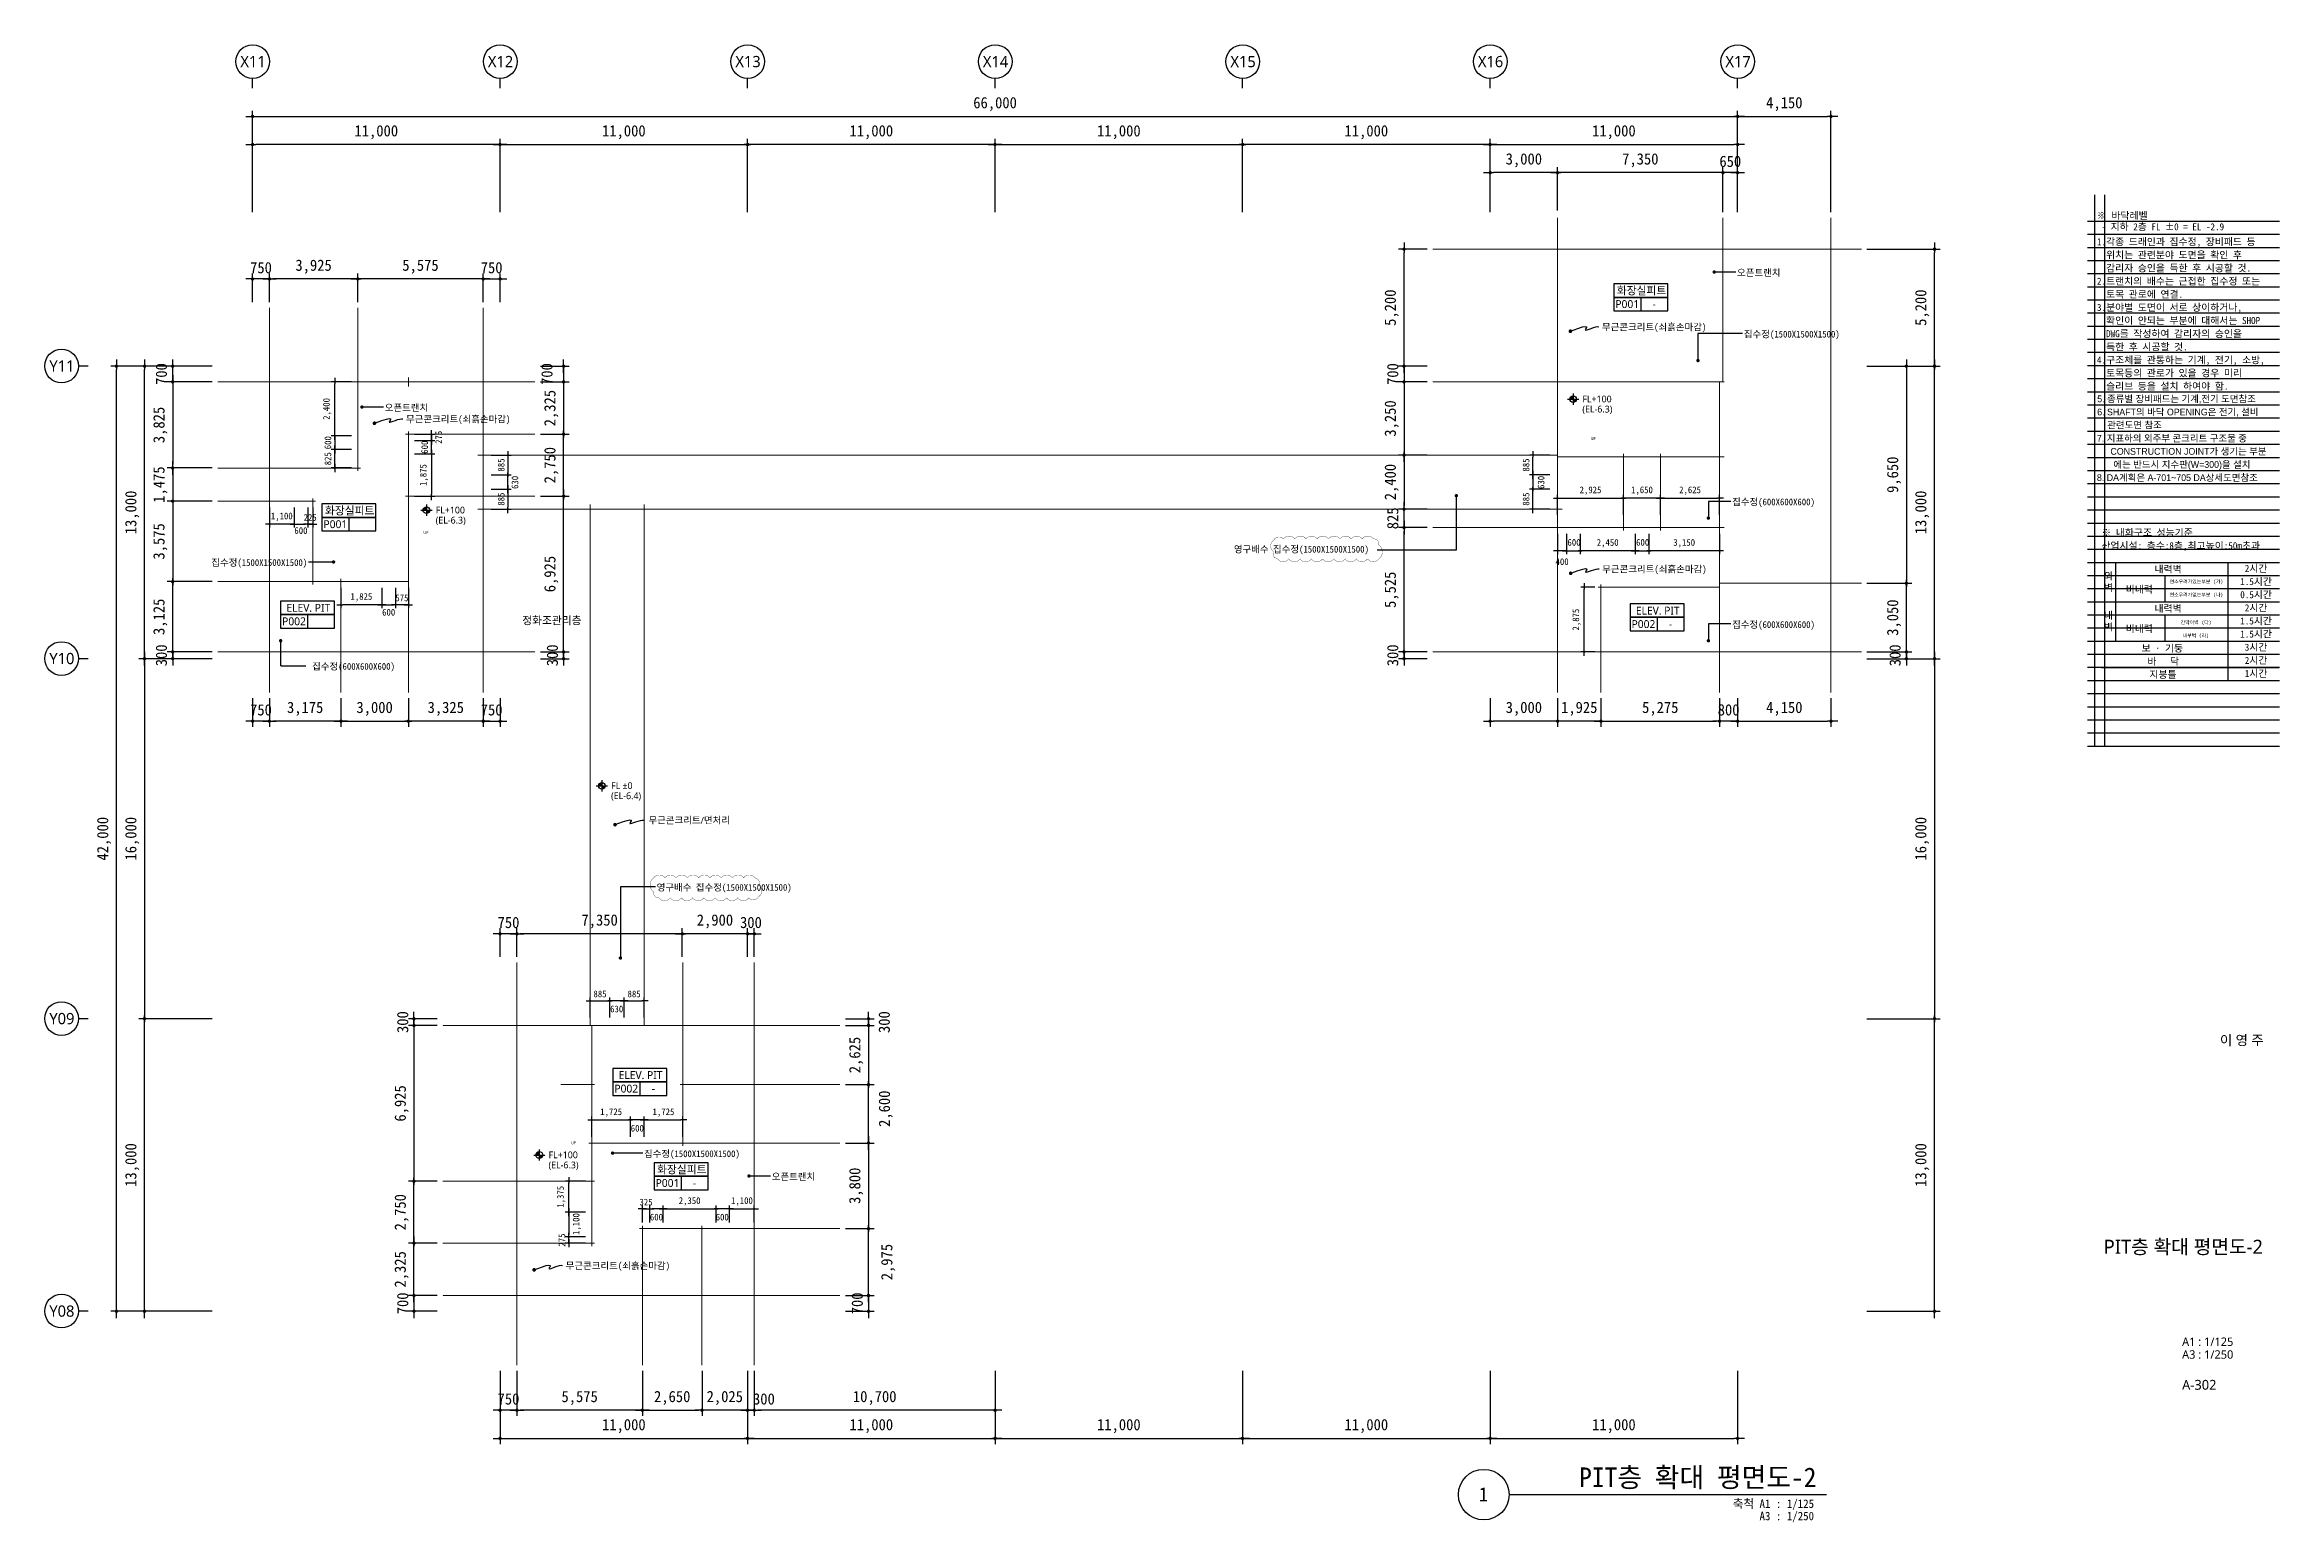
# Model space of a CAD drawing. Header units: inches. Extents: x 3675 to 732988, y -33059 to 70575.
# Drawn here: x 108675 to 207988, y 4909 to 70575 of the extents above; entities that cross this region are included whole.
import ezdxf
from ezdxf.enums import TextEntityAlignment as Align

# ---------------------------------------------------------------- set-up
doc = ezdxf.new("R2010")
doc.units = ezdxf.units.IN
doc.header["$MEASUREMENT"] = 0
doc.linetypes.add('CEN', pattern=[62, 60, -1, 0, -1])
doc.layers.get('0').update_dxf_attribs({"linetype": 'CONTINUOUS'})
for name, color, linetype, lineweight in [('A-AXIS-BUBL', 7, 'CONTINUOUS', 25), ('A-AXIS-LINE', 1, 'CEN', 15), ('A-BORD-TEXT', 3, 'CONTINUOUS', 25), ('A-DIMS', 7, 'CONTINUOUS', 25), ('A-MKXS-LEAD', 7, 'CONTINUOUS', 25), ('A-MKXS-TEXT1', 3, 'CONTINUOUS', 25), ('A-MKXX-NAME', 3, 'CONTINUOUS', 25), ('A-MKXX-SYMB', 7, 'CONTINUOUS', 25), ('A-XXXX-SYMB', 7, 'CONTINUOUS', 25), ('A-XXXX-TXT1', 3, 'CONTINUOUS', 25), ('A-XXXX-TXT2', 3, 'CONTINUOUS', 25), ('REV-202205', 20, 'CONTINUOUS', 25)]:
    doc.layers.add(name, color=color, linetype=linetype, lineweight=lineweight)
doc.layers.add('A-XXXX-NPLT', color=144, linetype='CONTINUOUS', plot=False)
doc.layers.add('T', color=3, linetype='CONTINUOUS')
doc.styles.add('HY울릉도L', font='H2GTRE.TTF')
doc.styles.add('돋움체', font='')
doc.styles.add('돋음', font='')
doc.styles.add('맑은 고딕', font='malgun.ttf')
doc.styles.add('맑은고딕', font='malgun.ttf')
doc.styles.get('돋움체').set_extended_font_data('DotumChe')
doc.styles.get('돋음').set_extended_font_data('Dotum')
doc.dimstyles.new('CDIM', dxfattribs={"dimtxt": 2, "dimasz": 0.6, "dimexe": 1, "dimexo": 1, "dimgap": 1, "dimtad": 1, "dimdec": 0, "dimrnd": 0.5, "dimzin": 0, "dimdsep": 32, "dimlunit": 6, "dimtxsty": 'HY울릉도L', "dimblk1": '_CIDOT', "dimblk2": '_CIDOT', "dimsah": 1, "dimcen": 4.5, "dimclrd": 2, "dimclre": 2, "dimclrt": 7, "dimadec": 0, "dimazin": 0, "dimtfac": 1, "dimtdec": 0, "dimtix": 1, "dimtmove": 2, "dimatfit": 1, "dimldrblk": '_CIDOT', "dimfxl": 1, "dimtolj": 1, "dimtzin": 0, "dimlwd": -1, "dimarcsym": 0})

msp = doc.modelspace()

# ---------------------------------------------------------------- texts
at = {"layer": 'A-BORD-TEXT', "style": '맑은고딕'}
msp.add_text('이 영 주', height=437.5, dxfattribs=at).set_placement((207290.4, 26115.3), align=Align.RIGHT)
msp.add_text('PIT층 확대 평면도-2', height=625, dxfattribs=at).set_placement((203721.9, 17153.1), align=Align.MIDDLE_CENTER)
at = {"layer": 'A-MKXS-TEXT1'}
for s, style, p in [('오픈트랜치', '돋움체', (183886.6, 60445.4)), ('무근콘크리트(쇠흙손마감)', '돋움체', (177883.8, 58026.4)), ('집수정(1500X1500X1500)', '돋움체', (184190, 57711.3)), ('오픈트랜치', '돋움체', (123786.6, 54445.4)), ('무근콘크리트(쇠흙손마감)', '돋움체', (124732.6, 53934.9)), ('집수정(600X600X600)', '돋움체', (183667.7, 50254.6)), ('영구배수 집수정(1500X1500X1500)', '돋움체', (161525.5, 48153.2)), ('무근콘크리트(쇠흙손마감)', '돋움체', (177896.4, 47267.7)), ('집수정(600X600X600)', '돋움체', (183667.7, 44804.6)), ('무근콘크리트/면처리', '맑은고딕', (135511, 36109.8)), ('영구배수 집수정(1500X1500X1500)', '돋움체', (135872.9, 33123.8)), ('집수정(1500X1500X1500)', '돋움체', (135308.5, 21288.1)), ('오픈트랜치', '돋움체', (140986.6, 20272.3)), ('무근콘크리트(쇠흙손마감)', '돋움체', (131829.2, 16312.9))]:
    msp.add_text(s, height=300, dxfattribs=dict(at, style=style)).set_placement(p, align=Align.MIDDLE_LEFT)
at = {"layer": 'A-MKXS-TEXT1', "style": '맑은고딕'}
for p in [(177496.4, 53075.4, 0), (125617.9, 48898.9, 0), (132177.7, 21773.2, 0)]:
    msp.add_text('UP', height=125, dxfattribs=at).set_placement(p, align=Align.MIDDLE_CENTER)
at = {"layer": 'A-MKXS-TEXT1', "style": '돋움체'}
for s, p in [('집수정(1500X1500X1500)', (120341.1, 47561.3)), ('집수정(600X600X600)', (124239, 42945.7))]:
    msp.add_text(s, height=300, dxfattribs=at).set_placement(p, align=Align.MIDDLE_RIGHT)
at = {"layer": 'A-MKXX-NAME', "style": '돋움체'}
for s, p in [('※ 바닥레벨', (199884.8, 62826.6)), (' - 지하 2층 FL %%P0 = EL -2.9', (199884.8, 62326.6))]:
    msp.add_text(s, height=312.5, dxfattribs=at).set_placement(p)
at = {"layer": 'A-MKXX-NAME', "style": '맑은고딕'}
for s, p in [('화장실피트', (179643.5, 59647.3)), ('P001', (179008.5, 59047.3)), ('-', (180208.5, 59047.3)), ('화장실피트', (122229.2, 49866.2)), ('P001', (121594.3, 49266.2)), ('ELEV. PIT', (120391.1, 45549.1)), ('P002', (119756.1, 44949.1)), ('정화조관리층', (131215.5, 44990.6)), ('P002', (179728.1, 44826.5)), ('ELEV. PIT', (180363.1, 45426.5)), ('-', (180928.1, 44826.5)), ('ELEV. PIT', (135156.6, 24782.6)), ('P002', (134521.6, 24182.6)), ('-', (135721.6, 24182.6)), ('P001', (136354.4, 19988)), ('화장실피트', (136989.3, 20588)), ('-', (137554.4, 19988))]:
    msp.add_text(s, height=350, dxfattribs=at).set_placement(p, align=Align.MIDDLE_CENTER)
at = {"layer": 'A-XXXX-TXT1', "style": '맑은고딕'}
for s, height, p in [('A1 : 1/125', 375, (203668.2, 12746.1)), ('A3 : 1/250', 375, (203668.2, 12179.2)), ('A-302', 437.5, (203668.2, 10799.7))]:
    msp.add_text(s, height=height, dxfattribs=at).set_placement(p)
at = {"layer": 'A-XXXX-TXT1', "style": '돋움체'}
msp.add_text('PIT층 확대 평면도-2', height=875, dxfattribs=at).set_placement((187415.9, 6208.2), align=Align.BOTTOM_RIGHT)
msp.add_text('1', height=625, dxfattribs=at).set_placement((172617.8, 6150.8), align=Align.MIDDLE)
for s, p in [('축척 A1 : 1/125', (187310.5, 5922.2)), ('A3 : 1/250', (187310.5, 5374.9))]:
    msp.add_text(s, height=375, dxfattribs=at).set_placement(p, align=Align.TOP_RIGHT)
at = {"layer": 'A-XXXX-TXT2', "ltscale": 0.2, "style": '맑은고딕'}
for s, p in [('X11', (117933.8, 69825.3)), ('X12', (128933.8, 69825.3)), ('X13', (139933.8, 69825.3)), ('X14', (150933.8, 69825.3)), ('X15', (161933.8, 69825.3)), ('X16', (172933.8, 69825.3)), ('X17', (183933.8, 69825.3)), ('Y11', (109438.9, 56295.2)), ('Y10', (109438.9, 43295.2)), ('Y09', (109438.9, 27295.2)), ('Y08', (109438.9, 14295.2))]:
    msp.add_text(s, height=500, dxfattribs=at).set_placement(p, align=Align.MIDDLE_CENTER)
at = {"layer": 'A-XXXX-TXT2'}
for s, height, style, p in [('1.각종 드래인과 집수정, 장비패드 등', 312.5, '돋움체', (199884.8, 61816.2)), ('  위치는 관련분야 도면을 확인 후', 312.5, '돋움체', (199884.8, 61232.8)), ('  감리자 승인을 득한 후 시공할 것.', 312.5, '돋움체', (199884.8, 60649.5)), ('2.트랜치의 배수는 근접한 집수정 또는', 312.5, '돋움체', (199884.8, 60066.2)), ('  토목 관로에 연결.', 312.5, '돋움체', (199884.8, 59482.8)), ('3.분야별 도면이 서로 상이하거나, ', 312.5, '돋움체', (199884.8, 58899.5)), ('  확인이 안되는 부분에 대해서는 SHOP', 312.5, '돋움체', (199884.8, 58316.2)), ('  DWG를 작성하여 감리자의 승인을', 312.5, '돋움체', (199884.8, 57732.8)), ('4.구조체를 관통하는 기계, 전기, 소방,', 312.5, '돋움체', (199884.8, 56566.2)), ('  득한 후 시공할 것.', 312.5, '돋움체', (199884.8, 57149.5)), ('  토목등의 관로가 있을 경우 미리', 312.5, '돋움체', (199884.8, 55982.8)), ('FL+100', 300, '맑은고딕', (177013.7, 54829.6)), ('  슬리브 등을 설치 하여야 함.', 312.5, '돋움체', (199884.8, 55399.5)), ('(EL-6.3)', 300, '맑은고딕', (177013.7, 54379.6)), ('FL+100', 300, '맑은고딕', (126051.2, 49893.6)), ('(EL-6.3)', 300, '맑은고딕', (126051.2, 49443.6)), ('※ 내화구조 성능기준', 312.5, '돋움체', (200081.3, 48892.7)), ('산업시설: 층수:8층,최고높이:50m초과', 312.5, '돋움체', (200081.3, 48309.4)), ('FL %%P0', 300, '맑은고딕', (133847.2, 37645.7)), ('(EL-6.4)', 300, '맑은고딕', (133847.2, 37195.7)), ('(EL-6.3)', 300, '맑은고딕', (131067.4, 20788.8)), ('FL+100', 300, '맑은고딕', (131067.4, 21238.8))]:
    msp.add_text(s, height=height, dxfattribs=dict(at, style=style)).set_placement(p, align=Align.MIDDLE_LEFT)
at = {"layer": 'A-XXXX-TXT2', "style": '돋움체'}
for s, height, p in [('내력벽', 312.5, (203045.9, 47267.7)), ('연소우려가있는부분 (가)', 156.25, (204301.3, 46715.6)), ('1.5시간', 312.5, (206956.3, 46715.6)), ('2시간', 312.5, (206956.3, 47299)), ('비내력', 312.5, (201764.7, 46371.9)), ('내력벽', 312.5, (203045.9, 45517.7)), ('연소우려가없는부분 (나)', 156.25, (204301.3, 46132.3)), ('0.5시간', 312.5, (206956.3, 46132.3)), ('2시간', 312.5, (206956.3, 45549)), ('비내력', 312.5, (201764.7, 44621.9)), ('간막이벽 (다)', 156.25, (204289.1, 44903.1)), ('1.5시간', 312.5, (206956.3, 44965.6)), ('보 · 기둥', 312.5, (202789.4, 43752.1)), ('내부벽 (라)', 156.25, (204274.2, 44319.8)), ('1.5시간', 312.5, (206956.3, 44382.3)), ('3시간', 312.5, (206956.3, 43799)), ('바   닥', 312.5, (202829, 43168.8)), ('지붕틀', 312.5, (202817.1, 42585.4)), ('2시간', 312.5, (206956.3, 43215.6)), ('1시간', 312.5, (206956.3, 42632.3))]:
    msp.add_text(s, height=height, dxfattribs=at).set_placement(p, align=Align.MIDDLE_CENTER)
at = {"layer": 'A-XXXX-TXT2', "char_height": 312.5, "attachment_point": 5, "style": '맑은 고딕'}
for s, width, insert in [('{\\fDotumChe|b0|i0|c129|p49;외\\P벽}', 996.018, (200393.1, 46689.4)), ('{\\fDotumChe|b0|i0|c129|p49;내\\P벽}', 1000, (200393.8, 44939.4))]:
    msp.add_mtext_dynamic_manual_height_columns(s, width=width, gutter_width=5000, heights=[0], dxfattribs=dict(at, insert=insert))
at = {"layer": 'T', "style": '돋음'}
for s, p in [('5. 종류별 장비패드는 기계,전기 도면참조', (199893.8, 54684.9)), ('6. SHAFT의 바닥 OPENING은 전기, 설비', (199893.8, 54101.6)), ('   관련도면 참조', (200012.4, 53518.3)), ('7. 지표하의 외주부 콘크리트 구조물 중 ', (199881.4, 52934.9)), ('    CONSTRUCTION JOINT가 생기는 부분', (200045.2, 52351.6)), ('에는 반드시 지수판(W=300)을 설치', (200613.1, 51768.3)), ('8. DA계획은 A-701~705 DA상세도면참조 ', (199881.4, 51184.9))]:
    msp.add_text(s, height=300, dxfattribs=at).set_placement(p)

# ---------------------------------------------------------------- blocks, each defined once
blk = doc.blocks.new('_CIDOT')
at = {"color": 0, "linetype": 'ByBlock'}
blk.add_line((2, 0), (-1, 0), dxfattribs=at)
at = {"color": 0, "linetype": 'ByBlock', "const_width": 0.5}
blk.add_lwpolyline([(-0.25, 0, 1), (0.25, 0, 1)], format="xyb", close=True, dxfattribs=at)
blk = doc.blocks.new('*D91')
at = {"layer": 'A-DIMS', "lineweight": -2, "transparency": 16777216}
for p, q in [((161913, 63138), (161913, 66388)), ((172913, 63138), (172913, 66388))]:
    blk.add_line(p, q, dxfattribs=at)
at = {"layer": 'A-DIMS', "transparency": 16777216}
blk.add_line((172763, 66138), (162063, 66138), dxfattribs=at)
at = {"layer": 'A-DIMS', "transparency": 16777216, "xscale": 150, "yscale": 150, "zscale": 150, "rotation": 180}
blk.add_blockref('_CIDOT', (161913, 66138), dxfattribs=at)
at = {"layer": 'A-DIMS', "transparency": 16777216, "xscale": 150, "yscale": 150, "zscale": 150}
blk.add_blockref('_CIDOT', (172913, 66138), dxfattribs=at)
at = {"layer": 'A-DIMS', "color": 3, "transparency": 16777216, "insert": (167413, 66685), "char_height": 500, "attachment_point": 5, "style": '돋움체'}
blk.add_mtext('\\A1;11,000', dxfattribs=at)
blk = doc.blocks.new('*D92')
at = {"layer": 'A-DIMS', "lineweight": -2, "transparency": 16777216}
for p, q in [((172913, 63138), (172913, 66388)), ((183913, 63138), (183913, 66388))]:
    blk.add_line(p, q, dxfattribs=at)
at = {"layer": 'A-DIMS', "transparency": 16777216}
blk.add_line((173063, 66138), (183763, 66138), dxfattribs=at)
at = {"layer": 'A-DIMS', "transparency": 16777216, "xscale": 150, "yscale": 150, "zscale": 150, "rotation": 180}
blk.add_blockref('_CIDOT', (172913, 66138), dxfattribs=at)
at = {"layer": 'A-DIMS', "transparency": 16777216, "xscale": 150, "yscale": 150, "zscale": 150}
blk.add_blockref('_CIDOT', (183913, 66138), dxfattribs=at)
at = {"layer": 'A-DIMS', "color": 3, "transparency": 16777216, "insert": (178413, 66685), "char_height": 500, "attachment_point": 5, "style": '돋움체'}
blk.add_mtext('\\A1;11,000', dxfattribs=at)
blk = doc.blocks.new('*D93')
at = {"layer": 'A-DIMS', "lineweight": -2, "transparency": 16777216}
for p, q in [((139913, 63138), (139913, 66388)), ((150913, 63138), (150913, 66388))]:
    blk.add_line(p, q, dxfattribs=at)
at = {"layer": 'A-DIMS', "transparency": 16777216}
blk.add_line((150763, 66138), (140063, 66138), dxfattribs=at)
at = {"layer": 'A-DIMS', "transparency": 16777216, "xscale": 150, "yscale": 150, "zscale": 150, "rotation": 180}
blk.add_blockref('_CIDOT', (139913, 66138), dxfattribs=at)
at = {"layer": 'A-DIMS', "transparency": 16777216, "xscale": 150, "yscale": 150, "zscale": 150}
blk.add_blockref('_CIDOT', (150913, 66138), dxfattribs=at)
at = {"layer": 'A-DIMS', "color": 3, "transparency": 16777216, "insert": (145413, 66685), "char_height": 500, "attachment_point": 5, "style": '돋움체'}
blk.add_mtext('\\A1;11,000', dxfattribs=at)
blk = doc.blocks.new('*D94')
at = {"layer": 'A-DIMS', "lineweight": -2, "transparency": 16777216}
for p, q in [((150913, 63138), (150913, 66388)), ((161913, 63138), (161913, 66388))]:
    blk.add_line(p, q, dxfattribs=at)
at = {"layer": 'A-DIMS', "transparency": 16777216}
blk.add_line((151063, 66138), (161763, 66138), dxfattribs=at)
at = {"layer": 'A-DIMS', "transparency": 16777216, "xscale": 150, "yscale": 150, "zscale": 150, "rotation": 180}
blk.add_blockref('_CIDOT', (150913, 66138), dxfattribs=at)
at = {"layer": 'A-DIMS', "transparency": 16777216, "xscale": 150, "yscale": 150, "zscale": 150}
blk.add_blockref('_CIDOT', (161913, 66138), dxfattribs=at)
at = {"layer": 'A-DIMS', "color": 3, "transparency": 16777216, "insert": (156413, 66685), "char_height": 500, "attachment_point": 5, "style": '돋움체'}
blk.add_mtext('\\A1;11,000', dxfattribs=at)
blk = doc.blocks.new('*D95')
at = {"layer": 'A-DIMS', "lineweight": -2, "transparency": 16777216}
for p, q in [((117913, 63138), (117913, 66388)), ((128913, 63138), (128913, 66388))]:
    blk.add_line(p, q, dxfattribs=at)
at = {"layer": 'A-DIMS', "transparency": 16777216}
blk.add_line((128763, 66138), (118063, 66138), dxfattribs=at)
at = {"layer": 'A-DIMS', "transparency": 16777216, "xscale": 150, "yscale": 150, "zscale": 150, "rotation": 180}
blk.add_blockref('_CIDOT', (117913, 66138), dxfattribs=at)
at = {"layer": 'A-DIMS', "transparency": 16777216, "xscale": 150, "yscale": 150, "zscale": 150}
blk.add_blockref('_CIDOT', (128913, 66138), dxfattribs=at)
at = {"layer": 'A-DIMS', "color": 3, "transparency": 16777216, "insert": (123413, 66685), "char_height": 500, "attachment_point": 5, "style": '돋움체'}
blk.add_mtext('\\A1;11,000', dxfattribs=at)
blk = doc.blocks.new('*D96')
at = {"layer": 'A-DIMS', "lineweight": -2, "transparency": 16777216}
for p, q in [((128913, 63138), (128913, 66388)), ((139913, 63138), (139913, 66388))]:
    blk.add_line(p, q, dxfattribs=at)
at = {"layer": 'A-DIMS', "transparency": 16777216}
blk.add_line((129063, 66138), (139763, 66138), dxfattribs=at)
at = {"layer": 'A-DIMS', "transparency": 16777216, "xscale": 150, "yscale": 150, "zscale": 150, "rotation": 180}
blk.add_blockref('_CIDOT', (128913, 66138), dxfattribs=at)
at = {"layer": 'A-DIMS', "transparency": 16777216, "xscale": 150, "yscale": 150, "zscale": 150}
blk.add_blockref('_CIDOT', (139913, 66138), dxfattribs=at)
at = {"layer": 'A-DIMS', "color": 3, "transparency": 16777216, "insert": (134413, 66685), "char_height": 500, "attachment_point": 5, "style": '돋움체'}
blk.add_mtext('\\A1;11,000', dxfattribs=at)
blk = doc.blocks.new('*D97')
at = {"layer": 'A-DIMS', "lineweight": -2, "transparency": 16777216}
for p, q in [((117913, 63138), (117913, 67638)), ((183913, 63138), (183913, 67638))]:
    blk.add_line(p, q, dxfattribs=at)
at = {"layer": 'A-DIMS', "transparency": 16777216}
blk.add_line((118063, 67388), (183763, 67388), dxfattribs=at)
at = {"layer": 'A-DIMS', "transparency": 16777216, "xscale": 150, "yscale": 150, "zscale": 150, "rotation": 180}
blk.add_blockref('_CIDOT', (117913, 67388), dxfattribs=at)
at = {"layer": 'A-DIMS', "transparency": 16777216, "xscale": 150, "yscale": 150, "zscale": 150}
blk.add_blockref('_CIDOT', (183913, 67388), dxfattribs=at)
at = {"layer": 'A-DIMS', "color": 3, "transparency": 16777216, "insert": (150913, 67935), "char_height": 500, "attachment_point": 5, "style": '돋움체'}
blk.add_mtext('\\A1;66,000', dxfattribs=at)
blk = doc.blocks.new('*D98')
at = {"layer": 'A-DIMS', "transparency": 16777216}
for p, q in [((169087, 43738), (169087, 43888)), ((169087, 43588), (169087, 43288)), ((169087, 43138), (169087, 42988))]:
    blk.add_line(p, q, dxfattribs=at)
at = {"layer": 'A-DIMS', "lineweight": -2, "transparency": 16777216}
for p, q in [((170113, 43588), (168837, 43588)), ((170113, 43288), (168837, 43288))]:
    blk.add_line(p, q, dxfattribs=at)
at = {"layer": 'A-DIMS', "transparency": 16777216, "xscale": 150, "yscale": 150, "zscale": 150}
for p, rotation in [((169087, 43588), 270), ((169087, 43288), 90)]:
    blk.add_blockref('_CIDOT', p, dxfattribs=dict(at, rotation=rotation))
at = {"layer": 'A-DIMS', "color": 3, "transparency": 16777216, "insert": (168587, 43438), "char_height": 500, "attachment_point": 5, "rotation": 90, "style": '돋움체'}
blk.add_mtext('\\A1;300', dxfattribs=at)
blk = doc.blocks.new('*D99')
at = {"layer": 'A-DIMS', "lineweight": -2, "transparency": 16777216}
for p, q in [((177838, 41538), (177838, 40262)), ((183113, 41538), (183113, 40262))]:
    blk.add_line(p, q, dxfattribs=at)
at = {"layer": 'A-DIMS', "transparency": 16777216}
blk.add_line((177988, 40512), (182963, 40512), dxfattribs=at)
at = {"layer": 'A-DIMS', "transparency": 16777216, "xscale": 150, "yscale": 150, "zscale": 150, "rotation": 180}
blk.add_blockref('_CIDOT', (177838, 40512), dxfattribs=at)
at = {"layer": 'A-DIMS', "transparency": 16777216, "xscale": 150, "yscale": 150, "zscale": 150}
blk.add_blockref('_CIDOT', (183113, 40512), dxfattribs=at)
at = {"layer": 'A-DIMS', "color": 3, "transparency": 16777216, "insert": (180475, 41060), "char_height": 500, "attachment_point": 5, "style": '돋움체'}
blk.add_mtext('\\A1;5,275', dxfattribs=at)
blk = doc.blocks.new('*D100')
at = {"layer": 'A-DIMS', "lineweight": -2, "transparency": 16777216}
for p, q in [((128913, 11638), (128913, 9638)), ((129663, 11638), (129663, 9638))]:
    blk.add_line(p, q, dxfattribs=at)
at = {"layer": 'A-DIMS', "transparency": 16777216}
for p, q in [((128763, 9888), (128613, 9888)), ((129663, 9888), (128913, 9888)), ((129813, 9888), (129963, 9888))]:
    blk.add_line(p, q, dxfattribs=at)
at = {"layer": 'A-DIMS', "transparency": 16777216, "xscale": 150, "yscale": 150, "zscale": 150}
blk.add_blockref('_CIDOT', (128913, 9888), dxfattribs=at)
at = {"layer": 'A-DIMS', "transparency": 16777216, "xscale": 150, "yscale": 150, "zscale": 150, "rotation": 180}
blk.add_blockref('_CIDOT', (129663, 9888), dxfattribs=at)
at = {"layer": 'A-DIMS', "color": 3, "transparency": 16777216, "insert": (129288, 10388), "char_height": 500, "attachment_point": 5, "style": '돋움체'}
blk.add_mtext('\\A1;750', dxfattribs=at)
blk = doc.blocks.new('*D101')
at = {"layer": 'A-DIMS', "lineweight": -2, "transparency": 16777216}
for p, q in [((126113, 14988), (124837, 14988)), ((126113, 14288), (124837, 14288))]:
    blk.add_line(p, q, dxfattribs=at)
at = {"layer": 'A-DIMS', "transparency": 16777216}
for p, q in [((125087, 15138), (125087, 15288)), ((125087, 14988), (125087, 14288)), ((125087, 14138), (125087, 13988))]:
    blk.add_line(p, q, dxfattribs=at)
at = {"layer": 'A-DIMS', "transparency": 16777216, "xscale": 150, "yscale": 150, "zscale": 150}
for p, rotation in [((125087, 14988), 270), ((125087, 14288), 90)]:
    blk.add_blockref('_CIDOT', p, dxfattribs=dict(at, rotation=rotation))
at = {"layer": 'A-DIMS', "color": 3, "transparency": 16777216, "insert": (124587, 14638), "char_height": 500, "attachment_point": 5, "rotation": 90, "style": '돋움체'}
blk.add_mtext('\\A1;700', dxfattribs=at)
blk = doc.blocks.new('*D102')
at = {"layer": 'A-DIMS', "lineweight": -2, "transparency": 16777216}
for p, q in [((175913, 63213), (175913, 65138)), ((183263, 63213), (183263, 65138))]:
    blk.add_line(p, q, dxfattribs=at)
at = {"layer": 'A-DIMS', "transparency": 16777216}
blk.add_line((183113, 64888), (176063, 64888), dxfattribs=at)
at = {"layer": 'A-DIMS', "transparency": 16777216, "xscale": 150, "yscale": 150, "zscale": 150, "rotation": 180}
blk.add_blockref('_CIDOT', (175913, 64888), dxfattribs=at)
at = {"layer": 'A-DIMS', "transparency": 16777216, "xscale": 150, "yscale": 150, "zscale": 150}
blk.add_blockref('_CIDOT', (183263, 64888), dxfattribs=at)
at = {"layer": 'A-DIMS', "color": 3, "transparency": 16777216, "insert": (179588, 65435), "char_height": 500, "attachment_point": 5, "style": '돋움체'}
blk.add_mtext('\\A1;7,350', dxfattribs=at)
blk = doc.blocks.new('*D103')
at = {"layer": 'A-DIMS', "transparency": 16777216}
for p, q in [((183113, 64888), (182963, 64888)), ((183913, 64888), (183263, 64888)), ((184063, 64888), (184213, 64888))]:
    blk.add_line(p, q, dxfattribs=at)
at = {"layer": 'A-DIMS', "lineweight": -2, "transparency": 16777216}
for p, q in [((183263, 63138), (183263, 65138)), ((183913, 63138), (183913, 65138))]:
    blk.add_line(p, q, dxfattribs=at)
at = {"layer": 'A-DIMS', "transparency": 16777216, "xscale": 150, "yscale": 150, "zscale": 150}
blk.add_blockref('_CIDOT', (183263, 64888), dxfattribs=at)
at = {"layer": 'A-DIMS', "transparency": 16777216, "xscale": 150, "yscale": 150, "zscale": 150, "rotation": 180}
blk.add_blockref('_CIDOT', (183913, 64888), dxfattribs=at)
at = {"layer": 'A-DIMS', "color": 3, "transparency": 16777216, "insert": (183588, 65388), "char_height": 500, "attachment_point": 5, "style": '돋움체'}
blk.add_mtext('\\A1;650', dxfattribs=at)
blk = doc.blocks.new('*D104')
at = {"layer": 'A-DIMS', "lineweight": -2, "transparency": 16777216}
for p, q in [((183913, 63138), (183913, 67638)), ((188063, 63138), (188063, 67638))]:
    blk.add_line(p, q, dxfattribs=at)
at = {"layer": 'A-DIMS', "transparency": 16777216}
blk.add_line((184063, 67388), (187913, 67388), dxfattribs=at)
at = {"layer": 'A-DIMS', "transparency": 16777216, "xscale": 150, "yscale": 150, "zscale": 150, "rotation": 180}
blk.add_blockref('_CIDOT', (183913, 67388), dxfattribs=at)
at = {"layer": 'A-DIMS', "transparency": 16777216, "xscale": 150, "yscale": 150, "zscale": 150}
blk.add_blockref('_CIDOT', (188063, 67388), dxfattribs=at)
at = {"layer": 'A-DIMS', "color": 3, "transparency": 16777216, "insert": (185988, 67935), "char_height": 500, "attachment_point": 5, "style": '돋움체'}
blk.add_mtext('\\A1;4,150', dxfattribs=at)
blk = doc.blocks.new('*D105')
at = {"layer": 'A-DIMS', "lineweight": -2, "transparency": 16777216}
for p, q in [((172913, 63938), (172913, 65138)), ((175913, 63213), (175913, 65138))]:
    blk.add_line(p, q, dxfattribs=at)
at = {"layer": 'A-DIMS', "transparency": 16777216}
blk.add_line((175763, 64888), (173063, 64888), dxfattribs=at)
at = {"layer": 'A-DIMS', "transparency": 16777216, "xscale": 150, "yscale": 150, "zscale": 150, "rotation": 180}
blk.add_blockref('_CIDOT', (172913, 64888), dxfattribs=at)
at = {"layer": 'A-DIMS', "transparency": 16777216, "xscale": 150, "yscale": 150, "zscale": 150}
blk.add_blockref('_CIDOT', (175913, 64888), dxfattribs=at)
at = {"layer": 'A-DIMS', "color": 3, "transparency": 16777216, "insert": (174413, 65435), "char_height": 500, "attachment_point": 5, "style": '돋움체'}
blk.add_mtext('\\A1;3,000', dxfattribs=at)
blk = doc.blocks.new('*D106')
at = {"layer": 'A-DIMS', "lineweight": -2, "transparency": 16777216}
for p, q in [((189663, 46638), (191663, 46638)), ((189663, 43588), (191663, 43588))]:
    blk.add_line(p, q, dxfattribs=at)
at = {"layer": 'A-DIMS', "transparency": 16777216}
blk.add_line((191413, 43738), (191413, 46488), dxfattribs=at)
at = {"layer": 'A-DIMS', "transparency": 16777216, "xscale": 150, "yscale": 150, "zscale": 150}
for p, rotation in [((191413, 46638), 90), ((191413, 43588), 270)]:
    blk.add_blockref('_CIDOT', p, dxfattribs=dict(at, rotation=rotation))
at = {"layer": 'A-DIMS', "color": 3, "transparency": 16777216, "insert": (190865, 45113), "char_height": 500, "attachment_point": 5, "rotation": 90, "style": '돋움체'}
blk.add_mtext('\\A1;3,050', dxfattribs=at)
blk = doc.blocks.new('*D107')
at = {"layer": 'A-DIMS', "transparency": 16777216}
for p, q in [((191413, 43738), (191413, 43888)), ((191413, 43588), (191413, 43288)), ((191413, 43138), (191413, 42988))]:
    blk.add_line(p, q, dxfattribs=at)
at = {"layer": 'A-DIMS', "lineweight": -2, "transparency": 16777216}
for p, q in [((189663, 43588), (191663, 43588)), ((189663, 43288), (191663, 43288))]:
    blk.add_line(p, q, dxfattribs=at)
at = {"layer": 'A-DIMS', "transparency": 16777216, "xscale": 150, "yscale": 150, "zscale": 150}
for p, rotation in [((191413, 43588), 270), ((191413, 43288), 90)]:
    blk.add_blockref('_CIDOT', p, dxfattribs=dict(at, rotation=rotation))
at = {"layer": 'A-DIMS', "color": 3, "transparency": 16777216, "insert": (190912, 43438), "char_height": 500, "attachment_point": 5, "rotation": 90, "style": '돋움체'}
blk.add_mtext('\\A1;300', dxfattribs=at)
blk = doc.blocks.new('*D108')
at = {"layer": 'A-DIMS', "lineweight": -2, "transparency": 16777216}
for p, q in [((189663, 56288), (191663, 56288)), ((189663, 46638), (191663, 46638))]:
    blk.add_line(p, q, dxfattribs=at)
at = {"layer": 'A-DIMS', "transparency": 16777216}
blk.add_line((191413, 56138), (191413, 46788), dxfattribs=at)
at = {"layer": 'A-DIMS', "transparency": 16777216, "xscale": 150, "yscale": 150, "zscale": 150}
for p, rotation in [((191413, 56288), 90), ((191413, 46638), 270)]:
    blk.add_blockref('_CIDOT', p, dxfattribs=dict(at, rotation=rotation))
at = {"layer": 'A-DIMS', "color": 3, "transparency": 16777216, "insert": (190865, 51463), "char_height": 500, "attachment_point": 5, "rotation": 90, "style": '돋움체'}
blk.add_mtext('\\A1;9,650', dxfattribs=at)
blk = doc.blocks.new('*D109')
at = {"layer": 'A-DIMS', "lineweight": -2, "transparency": 16777216}
for p, q in [((189663, 61488), (192913, 61488)), ((189663, 56288), (192913, 56288))]:
    blk.add_line(p, q, dxfattribs=at)
at = {"layer": 'A-DIMS', "transparency": 16777216}
blk.add_line((192663, 56438), (192663, 61338), dxfattribs=at)
at = {"layer": 'A-DIMS', "transparency": 16777216, "xscale": 150, "yscale": 150, "zscale": 150}
for p, rotation in [((192663, 61488), 90), ((192663, 56288), 270)]:
    blk.add_blockref('_CIDOT', p, dxfattribs=dict(at, rotation=rotation))
at = {"layer": 'A-DIMS', "color": 3, "transparency": 16777216, "insert": (192115, 58888), "char_height": 500, "attachment_point": 5, "rotation": 90, "style": '돋움체'}
blk.add_mtext('\\A1;5,200', dxfattribs=at)
blk = doc.blocks.new('*D110')
at = {"layer": 'A-DIMS', "lineweight": -2, "transparency": 16777216}
for p, q in [((170113, 55588), (168837, 55588)), ((170113, 52338), (168837, 52338))]:
    blk.add_line(p, q, dxfattribs=at)
at = {"layer": 'A-DIMS', "transparency": 16777216}
blk.add_line((169087, 55438), (169087, 52488), dxfattribs=at)
at = {"layer": 'A-DIMS', "transparency": 16777216, "xscale": 150, "yscale": 150, "zscale": 150}
for p, rotation in [((169087, 55588), 90), ((169087, 52338), 270)]:
    blk.add_blockref('_CIDOT', p, dxfattribs=dict(at, rotation=rotation))
at = {"layer": 'A-DIMS', "color": 3, "transparency": 16777216, "insert": (168539, 53963), "char_height": 500, "attachment_point": 5, "rotation": 90, "style": '돋움체'}
blk.add_mtext('\\A1;3,250', dxfattribs=at)
blk = doc.blocks.new('*D111')
at = {"layer": 'A-DIMS', "lineweight": -2, "transparency": 16777216}
for p, q in [((170113, 56288), (168837, 56288)), ((170113, 55588), (168837, 55588))]:
    blk.add_line(p, q, dxfattribs=at)
at = {"layer": 'A-DIMS', "transparency": 16777216}
for p, q in [((169087, 56438), (169087, 56588)), ((169087, 56288), (169087, 55588)), ((169087, 55438), (169087, 55288))]:
    blk.add_line(p, q, dxfattribs=at)
at = {"layer": 'A-DIMS', "transparency": 16777216, "xscale": 150, "yscale": 150, "zscale": 150}
for p, rotation in [((169087, 56288), 270), ((169087, 55588), 90)]:
    blk.add_blockref('_CIDOT', p, dxfattribs=dict(at, rotation=rotation))
at = {"layer": 'A-DIMS', "color": 3, "transparency": 16777216, "insert": (168587, 55938), "char_height": 500, "attachment_point": 5, "rotation": 90, "style": '돋움체'}
blk.add_mtext('\\A1;700', dxfattribs=at)
blk = doc.blocks.new('*D112')
at = {"layer": 'A-DIMS', "lineweight": -2, "transparency": 16777216}
for p, q in [((170113, 61488), (168837, 61488)), ((170113, 56288), (168837, 56288))]:
    blk.add_line(p, q, dxfattribs=at)
at = {"layer": 'A-DIMS', "transparency": 16777216}
blk.add_line((169087, 56438), (169087, 61338), dxfattribs=at)
at = {"layer": 'A-DIMS', "transparency": 16777216, "xscale": 150, "yscale": 150, "zscale": 150}
for p, rotation in [((169087, 61488), 90), ((169087, 56288), 270)]:
    blk.add_blockref('_CIDOT', p, dxfattribs=dict(at, rotation=rotation))
at = {"layer": 'A-DIMS', "color": 3, "transparency": 16777216, "insert": (168539, 58888), "char_height": 500, "attachment_point": 5, "rotation": 90, "style": '돋움체'}
blk.add_mtext('\\A1;5,200', dxfattribs=at)
blk = doc.blocks.new('*D113')
at = {"layer": 'A-DIMS', "lineweight": -2, "transparency": 16777216}
for p, q in [((170113, 52338), (168837, 52338)), ((170113, 49938), (168837, 49938))]:
    blk.add_line(p, q, dxfattribs=at)
at = {"layer": 'A-DIMS', "transparency": 16777216}
blk.add_line((169087, 52188), (169087, 50088), dxfattribs=at)
at = {"layer": 'A-DIMS', "transparency": 16777216, "xscale": 150, "yscale": 150, "zscale": 150}
for p, rotation in [((169087, 52338), 90), ((169087, 49938), 270)]:
    blk.add_blockref('_CIDOT', p, dxfattribs=dict(at, rotation=rotation))
at = {"layer": 'A-DIMS', "color": 3, "transparency": 16777216, "insert": (168539, 51138), "char_height": 500, "attachment_point": 5, "rotation": 90, "style": '돋움체'}
blk.add_mtext('\\A1;2,400', dxfattribs=at)
blk = doc.blocks.new('*D114')
at = {"layer": 'A-DIMS', "lineweight": -2, "transparency": 16777216}
for p, q in [((170113, 49113), (168837, 49113)), ((170113, 43588), (168837, 43588))]:
    blk.add_line(p, q, dxfattribs=at)
at = {"layer": 'A-DIMS', "transparency": 16777216}
blk.add_line((169087, 43738), (169087, 48963), dxfattribs=at)
at = {"layer": 'A-DIMS', "transparency": 16777216, "xscale": 150, "yscale": 150, "zscale": 150}
for p, rotation in [((169087, 49113), 90), ((169087, 43588), 270)]:
    blk.add_blockref('_CIDOT', p, dxfattribs=dict(at, rotation=rotation))
at = {"layer": 'A-DIMS', "color": 3, "transparency": 16777216, "insert": (168539, 46350), "char_height": 500, "attachment_point": 5, "rotation": 90, "style": '돋움체'}
blk.add_mtext('\\A1;5,525', dxfattribs=at)
blk = doc.blocks.new('*D115')
at = {"layer": 'A-DIMS', "lineweight": -2, "transparency": 16777216}
for p, q in [((175913, 41538), (175913, 40262)), ((177838, 41538), (177838, 40262))]:
    blk.add_line(p, q, dxfattribs=at)
at = {"layer": 'A-DIMS', "transparency": 16777216}
for p, q in [((175763, 40512), (175613, 40512)), ((177838, 40512), (175913, 40512)), ((177988, 40512), (178138, 40512))]:
    blk.add_line(p, q, dxfattribs=at)
at = {"layer": 'A-DIMS', "transparency": 16777216, "xscale": 150, "yscale": 150, "zscale": 150}
blk.add_blockref('_CIDOT', (175913, 40512), dxfattribs=at)
at = {"layer": 'A-DIMS', "transparency": 16777216, "xscale": 150, "yscale": 150, "zscale": 150, "rotation": 180}
blk.add_blockref('_CIDOT', (177838, 40512), dxfattribs=at)
at = {"layer": 'A-DIMS', "color": 3, "transparency": 16777216, "insert": (176875, 41060), "char_height": 500, "attachment_point": 5, "style": '돋움체'}
blk.add_mtext('\\A1;1,925', dxfattribs=at)
blk = doc.blocks.new('*D116')
at = {"layer": 'A-DIMS', "lineweight": -2, "transparency": 16777216}
for p, q in [((183113, 41538), (183113, 40262)), ((183913, 41538), (183913, 40262))]:
    blk.add_line(p, q, dxfattribs=at)
at = {"layer": 'A-DIMS', "transparency": 16777216}
for p, q in [((182963, 40512), (182813, 40512)), ((183913, 40512), (183113, 40512)), ((184063, 40512), (184213, 40512))]:
    blk.add_line(p, q, dxfattribs=at)
at = {"layer": 'A-DIMS', "transparency": 16777216, "xscale": 150, "yscale": 150, "zscale": 150}
blk.add_blockref('_CIDOT', (183113, 40512), dxfattribs=at)
at = {"layer": 'A-DIMS', "transparency": 16777216, "xscale": 150, "yscale": 150, "zscale": 150, "rotation": 180}
blk.add_blockref('_CIDOT', (183913, 40512), dxfattribs=at)
at = {"layer": 'A-DIMS', "color": 3, "transparency": 16777216, "insert": (183513, 41012), "char_height": 500, "attachment_point": 5, "style": '돋움체'}
blk.add_mtext('\\A1;800', dxfattribs=at)
blk = doc.blocks.new('*D117')
at = {"layer": 'A-DIMS', "lineweight": -2, "transparency": 16777216}
for p, q in [((183913, 41538), (183913, 40262)), ((188063, 41538), (188063, 40262))]:
    blk.add_line(p, q, dxfattribs=at)
at = {"layer": 'A-DIMS', "transparency": 16777216}
blk.add_line((184063, 40512), (187913, 40512), dxfattribs=at)
at = {"layer": 'A-DIMS', "transparency": 16777216, "xscale": 150, "yscale": 150, "zscale": 150, "rotation": 180}
blk.add_blockref('_CIDOT', (183913, 40512), dxfattribs=at)
at = {"layer": 'A-DIMS', "transparency": 16777216, "xscale": 150, "yscale": 150, "zscale": 150}
blk.add_blockref('_CIDOT', (188063, 40512), dxfattribs=at)
at = {"layer": 'A-DIMS', "color": 3, "transparency": 16777216, "insert": (185988, 41060), "char_height": 500, "attachment_point": 5, "style": '돋움체'}
blk.add_mtext('\\A1;4,150', dxfattribs=at)
blk = doc.blocks.new('*D118')
at = {"layer": 'A-DIMS', "lineweight": -2, "transparency": 16777216}
for p, q in [((172913, 41538), (172913, 40262)), ((175913, 41538), (175913, 40262))]:
    blk.add_line(p, q, dxfattribs=at)
at = {"layer": 'A-DIMS', "transparency": 16777216}
blk.add_line((175763, 40512), (173063, 40512), dxfattribs=at)
at = {"layer": 'A-DIMS', "transparency": 16777216, "xscale": 150, "yscale": 150, "zscale": 150, "rotation": 180}
blk.add_blockref('_CIDOT', (172913, 40512), dxfattribs=at)
at = {"layer": 'A-DIMS', "transparency": 16777216, "xscale": 150, "yscale": 150, "zscale": 150}
blk.add_blockref('_CIDOT', (175913, 40512), dxfattribs=at)
at = {"layer": 'A-DIMS', "color": 3, "transparency": 16777216, "insert": (174413, 41060), "char_height": 500, "attachment_point": 5, "style": '돋움체'}
blk.add_mtext('\\A1;3,000', dxfattribs=at)
blk = doc.blocks.new('*D119')
at = {"layer": 'A-DIMS', "lineweight": -2, "transparency": 16777216}
for p, q in [((170113, 49938), (168837, 49938)), ((170113, 49113), (168837, 49113))]:
    blk.add_line(p, q, dxfattribs=at)
at = {"layer": 'A-DIMS', "transparency": 16777216}
for p, q in [((169087, 50088), (169087, 50238)), ((169087, 49113), (169087, 49938)), ((169087, 48963), (169087, 48813))]:
    blk.add_line(p, q, dxfattribs=at)
at = {"layer": 'A-DIMS', "transparency": 16777216, "xscale": 150, "yscale": 150, "zscale": 150}
for p, rotation in [((169087, 49938), 270), ((169087, 49113), 90)]:
    blk.add_blockref('_CIDOT', p, dxfattribs=dict(at, rotation=rotation))
at = {"layer": 'A-DIMS', "color": 3, "transparency": 16777216, "insert": (168587, 49525), "char_height": 500, "attachment_point": 5, "rotation": 90, "style": '돋움체'}
blk.add_mtext('\\A1;825', dxfattribs=at)
blk = doc.blocks.new('*D120')
at = {"layer": 'A-DIMS', "lineweight": -2, "transparency": 16777216}
for p, q in [((129663, 11638), (129663, 9638)), ((135238, 11638), (135238, 9638))]:
    blk.add_line(p, q, dxfattribs=at)
at = {"layer": 'A-DIMS', "transparency": 16777216}
blk.add_line((135088, 9888), (129813, 9888), dxfattribs=at)
at = {"layer": 'A-DIMS', "transparency": 16777216, "xscale": 150, "yscale": 150, "zscale": 150, "rotation": 180}
blk.add_blockref('_CIDOT', (129663, 9888), dxfattribs=at)
at = {"layer": 'A-DIMS', "transparency": 16777216, "xscale": 150, "yscale": 150, "zscale": 150}
blk.add_blockref('_CIDOT', (135238, 9888), dxfattribs=at)
at = {"layer": 'A-DIMS', "color": 3, "transparency": 16777216, "insert": (132450, 10435), "char_height": 500, "attachment_point": 5, "style": '돋움체'}
blk.add_mtext('\\A1;5,575', dxfattribs=at)
blk = doc.blocks.new('*D121')
at = {"layer": 'A-DIMS', "lineweight": -2, "transparency": 16777216}
for p, q in [((137888, 11638), (137888, 9638)), ((139913, 11638), (139913, 9638))]:
    blk.add_line(p, q, dxfattribs=at)
at = {"layer": 'A-DIMS', "transparency": 16777216}
for p, q in [((137738, 9888), (137588, 9888)), ((139913, 9888), (137888, 9888)), ((140063, 9888), (140213, 9888))]:
    blk.add_line(p, q, dxfattribs=at)
at = {"layer": 'A-DIMS', "transparency": 16777216, "xscale": 150, "yscale": 150, "zscale": 150}
blk.add_blockref('_CIDOT', (137888, 9888), dxfattribs=at)
at = {"layer": 'A-DIMS', "transparency": 16777216, "xscale": 150, "yscale": 150, "zscale": 150, "rotation": 180}
blk.add_blockref('_CIDOT', (139913, 9888), dxfattribs=at)
at = {"layer": 'A-DIMS', "color": 3, "transparency": 16777216, "insert": (138900, 10435), "char_height": 500, "attachment_point": 5, "style": '돋움체'}
blk.add_mtext('\\A1;2,025', dxfattribs=at)
blk = doc.blocks.new('*D122')
at = {"layer": 'A-DIMS', "lineweight": -2, "transparency": 16777216}
for p, q in [((139913, 11638), (139913, 9638)), ((140213, 11638), (140213, 9638))]:
    blk.add_line(p, q, dxfattribs=at)
at = {"layer": 'A-DIMS', "transparency": 16777216}
for p, q in [((139763, 9888), (139613, 9888)), ((139913, 9888), (140213, 9888)), ((140363, 9888), (140513, 9888))]:
    blk.add_line(p, q, dxfattribs=at)
at = {"layer": 'A-DIMS', "transparency": 16777216, "xscale": 150, "yscale": 150, "zscale": 150}
blk.add_blockref('_CIDOT', (139913, 9888), dxfattribs=at)
at = {"layer": 'A-DIMS', "transparency": 16777216, "xscale": 150, "yscale": 150, "zscale": 150, "rotation": 180}
blk.add_blockref('_CIDOT', (140213, 9888), dxfattribs=at)
at = {"layer": 'A-DIMS', "color": 3, "transparency": 16777216, "insert": (140640, 10388), "char_height": 500, "attachment_point": 5, "style": '돋움체'}
blk.add_mtext('\\A1;300', dxfattribs=at)
blk = doc.blocks.new('*D123')
at = {"layer": 'A-DIMS', "lineweight": -2, "transparency": 16777216}
for p, q in [((135238, 11638), (135238, 9638)), ((137888, 11638), (137888, 9638))]:
    blk.add_line(p, q, dxfattribs=at)
at = {"layer": 'A-DIMS', "transparency": 16777216}
blk.add_line((135388, 9888), (137738, 9888), dxfattribs=at)
at = {"layer": 'A-DIMS', "transparency": 16777216, "xscale": 150, "yscale": 150, "zscale": 150, "rotation": 180}
blk.add_blockref('_CIDOT', (135238, 9888), dxfattribs=at)
at = {"layer": 'A-DIMS', "transparency": 16777216, "xscale": 150, "yscale": 150, "zscale": 150}
blk.add_blockref('_CIDOT', (137888, 9888), dxfattribs=at)
at = {"layer": 'A-DIMS', "color": 3, "transparency": 16777216, "insert": (136563, 10435), "char_height": 500, "attachment_point": 5, "style": '돋움체'}
blk.add_mtext('\\A1;2,650', dxfattribs=at)
blk = doc.blocks.new('*D124')
at = {"layer": 'A-DIMS', "lineweight": -2, "transparency": 16777216}
for p, q in [((144263, 24363), (145538, 24363)), ((144263, 21763), (145538, 21763))]:
    blk.add_line(p, q, dxfattribs=at)
at = {"layer": 'A-DIMS', "transparency": 16777216}
blk.add_line((145288, 21913), (145288, 24213), dxfattribs=at)
at = {"layer": 'A-DIMS', "transparency": 16777216, "xscale": 150, "yscale": 150, "zscale": 150}
for p, rotation in [((145288, 24363), 90), ((145288, 21763), 270)]:
    blk.add_blockref('_CIDOT', p, dxfattribs=dict(at, rotation=rotation))
at = {"layer": 'A-DIMS', "color": 3, "transparency": 16777216, "insert": (146056, 23288), "char_height": 500, "attachment_point": 5, "rotation": 90, "style": '돋움체'}
blk.add_mtext('\\A1;2,600', dxfattribs=at)
blk = doc.blocks.new('*D125')
at = {"layer": 'A-DIMS', "lineweight": -2, "transparency": 16777216}
for p, q in [((144263, 21763), (145538, 21763)), ((144263, 17963), (145538, 17963))]:
    blk.add_line(p, q, dxfattribs=at)
at = {"layer": 'A-DIMS', "transparency": 16777216}
blk.add_line((145288, 21613), (145288, 18113), dxfattribs=at)
at = {"layer": 'A-DIMS', "transparency": 16777216, "xscale": 150, "yscale": 150, "zscale": 150}
for p, rotation in [((145288, 21763), 90), ((145288, 17963), 270)]:
    blk.add_blockref('_CIDOT', p, dxfattribs=dict(at, rotation=rotation))
at = {"layer": 'A-DIMS', "color": 3, "transparency": 16777216, "insert": (144740, 19863), "char_height": 500, "attachment_point": 5, "rotation": 90, "style": '돋움체'}
blk.add_mtext('\\A1;3,800', dxfattribs=at)
blk = doc.blocks.new('*D126')
at = {"layer": 'A-DIMS', "lineweight": -2, "transparency": 16777216}
for p, q in [((144263, 26988), (145538, 26988)), ((144263, 24363), (145538, 24363))]:
    blk.add_line(p, q, dxfattribs=at)
at = {"layer": 'A-DIMS', "transparency": 16777216}
blk.add_line((145288, 26838), (145288, 24513), dxfattribs=at)
at = {"layer": 'A-DIMS', "transparency": 16777216, "xscale": 150, "yscale": 150, "zscale": 150}
for p, rotation in [((145288, 26988), 90), ((145288, 24363), 270)]:
    blk.add_blockref('_CIDOT', p, dxfattribs=dict(at, rotation=rotation))
at = {"layer": 'A-DIMS', "color": 3, "transparency": 16777216, "insert": (144740, 25675), "char_height": 500, "attachment_point": 5, "rotation": 90, "style": '돋움체'}
blk.add_mtext('\\A1;2,625', dxfattribs=at)
blk = doc.blocks.new('*D127')
at = {"layer": 'A-DIMS', "lineweight": -2, "transparency": 16777216}
for p, q in [((144263, 27288), (145538, 27288)), ((144263, 26988), (145538, 26988))]:
    blk.add_line(p, q, dxfattribs=at)
at = {"layer": 'A-DIMS', "transparency": 16777216}
for p, q in [((145288, 27438), (145288, 27588)), ((145288, 26988), (145288, 27288)), ((145288, 26838), (145288, 26688))]:
    blk.add_line(p, q, dxfattribs=at)
at = {"layer": 'A-DIMS', "transparency": 16777216, "xscale": 150, "yscale": 150, "zscale": 150}
for p, rotation in [((145288, 27288), 270), ((145288, 26988), 90)]:
    blk.add_blockref('_CIDOT', p, dxfattribs=dict(at, rotation=rotation))
at = {"layer": 'A-DIMS', "color": 3, "transparency": 16777216, "insert": (145989, 27138), "char_height": 500, "attachment_point": 5, "rotation": 90, "style": '돋움체'}
blk.add_mtext('\\A1;300', dxfattribs=at)
blk = doc.blocks.new('*D128')
at = {"layer": 'A-DIMS', "lineweight": -2, "transparency": 16777216}
for p, q in [((144263, 17963), (145538, 17963)), ((144263, 14988), (145538, 14988))]:
    blk.add_line(p, q, dxfattribs=at)
at = {"layer": 'A-DIMS', "transparency": 16777216}
blk.add_line((145288, 15138), (145288, 17813), dxfattribs=at)
at = {"layer": 'A-DIMS', "transparency": 16777216, "xscale": 150, "yscale": 150, "zscale": 150}
for p, rotation in [((145288, 17963), 90), ((145288, 14988), 270)]:
    blk.add_blockref('_CIDOT', p, dxfattribs=dict(at, rotation=rotation))
at = {"layer": 'A-DIMS', "color": 3, "transparency": 16777216, "insert": (146163, 16475), "char_height": 500, "attachment_point": 5, "rotation": 90, "style": '돋움체'}
blk.add_mtext('\\A1;2,975', dxfattribs=at)
blk = doc.blocks.new('*D129')
at = {"layer": 'A-DIMS', "lineweight": -2, "transparency": 16777216}
for p, q in [((144263, 14988), (145538, 14988)), ((144263, 14288), (145538, 14288))]:
    blk.add_line(p, q, dxfattribs=at)
at = {"layer": 'A-DIMS', "transparency": 16777216}
for p, q in [((145288, 15138), (145288, 15288)), ((145288, 14988), (145288, 14288)), ((145288, 14138), (145288, 13988))]:
    blk.add_line(p, q, dxfattribs=at)
at = {"layer": 'A-DIMS', "transparency": 16777216, "xscale": 150, "yscale": 150, "zscale": 150}
for p, rotation in [((145288, 14988), 270), ((145288, 14288), 90)]:
    blk.add_blockref('_CIDOT', p, dxfattribs=dict(at, rotation=rotation))
at = {"layer": 'A-DIMS', "color": 3, "transparency": 16777216, "insert": (144788, 14638), "char_height": 500, "attachment_point": 5, "rotation": 90, "style": '돋움체'}
blk.add_mtext('\\A1;700', dxfattribs=at)
blk = doc.blocks.new('*D130')
at = {"layer": 'A-DIMS', "lineweight": -2, "transparency": 16777216}
for p, q in [((129663, 30038), (129663, 31313)), ((137013, 30038), (137013, 31313))]:
    blk.add_line(p, q, dxfattribs=at)
at = {"layer": 'A-DIMS', "transparency": 16777216}
blk.add_line((136863, 31063), (129813, 31063), dxfattribs=at)
at = {"layer": 'A-DIMS', "transparency": 16777216, "xscale": 150, "yscale": 150, "zscale": 150, "rotation": 180}
blk.add_blockref('_CIDOT', (129663, 31063), dxfattribs=at)
at = {"layer": 'A-DIMS', "transparency": 16777216, "xscale": 150, "yscale": 150, "zscale": 150}
blk.add_blockref('_CIDOT', (137013, 31063), dxfattribs=at)
at = {"layer": 'A-DIMS', "color": 3, "transparency": 16777216, "insert": (133338, 31611), "char_height": 500, "attachment_point": 5, "style": '돋움체'}
blk.add_mtext('\\A1;7,350', dxfattribs=at)
blk = doc.blocks.new('*D131')
at = {"layer": 'A-DIMS', "lineweight": -2, "transparency": 16777216}
for p, q in [((137013, 30038), (137013, 31313)), ((139913, 30038), (139913, 31313))]:
    blk.add_line(p, q, dxfattribs=at)
at = {"layer": 'A-DIMS', "transparency": 16777216}
blk.add_line((139763, 31063), (137163, 31063), dxfattribs=at)
at = {"layer": 'A-DIMS', "transparency": 16777216, "xscale": 150, "yscale": 150, "zscale": 150, "rotation": 180}
blk.add_blockref('_CIDOT', (137013, 31063), dxfattribs=at)
at = {"layer": 'A-DIMS', "transparency": 16777216, "xscale": 150, "yscale": 150, "zscale": 150}
blk.add_blockref('_CIDOT', (139913, 31063), dxfattribs=at)
at = {"layer": 'A-DIMS', "color": 3, "transparency": 16777216, "insert": (138463, 31611), "char_height": 500, "attachment_point": 5, "style": '돋움체'}
blk.add_mtext('\\A1;2,900', dxfattribs=at)
blk = doc.blocks.new('*D132')
at = {"layer": 'A-DIMS', "transparency": 16777216}
for p, q in [((139763, 31063), (139613, 31063)), ((139913, 31063), (140213, 31063)), ((140363, 31063), (140513, 31063))]:
    blk.add_line(p, q, dxfattribs=at)
at = {"layer": 'A-DIMS', "lineweight": -2, "transparency": 16777216}
for p, q in [((139913, 30038), (139913, 31313)), ((140213, 30038), (140213, 31313))]:
    blk.add_line(p, q, dxfattribs=at)
at = {"layer": 'A-DIMS', "transparency": 16777216, "xscale": 150, "yscale": 150, "zscale": 150}
blk.add_blockref('_CIDOT', (139913, 31063), dxfattribs=at)
at = {"layer": 'A-DIMS', "transparency": 16777216, "xscale": 150, "yscale": 150, "zscale": 150, "rotation": 180}
blk.add_blockref('_CIDOT', (140213, 31063), dxfattribs=at)
at = {"layer": 'A-DIMS', "color": 3, "transparency": 16777216, "insert": (140063, 31563), "char_height": 500, "attachment_point": 5, "style": '돋움체'}
blk.add_mtext('\\A1;300', dxfattribs=at)
blk = doc.blocks.new('*D133')
at = {"layer": 'A-DIMS', "transparency": 16777216}
for p, q in [((128763, 31063), (128613, 31063)), ((129663, 31063), (128913, 31063)), ((129813, 31063), (129963, 31063))]:
    blk.add_line(p, q, dxfattribs=at)
at = {"layer": 'A-DIMS', "lineweight": -2, "transparency": 16777216}
for p, q in [((128913, 30038), (128913, 31313)), ((129663, 30038), (129663, 31313))]:
    blk.add_line(p, q, dxfattribs=at)
at = {"layer": 'A-DIMS', "transparency": 16777216, "xscale": 150, "yscale": 150, "zscale": 150}
blk.add_blockref('_CIDOT', (128913, 31063), dxfattribs=at)
at = {"layer": 'A-DIMS', "transparency": 16777216, "xscale": 150, "yscale": 150, "zscale": 150, "rotation": 180}
blk.add_blockref('_CIDOT', (129663, 31063), dxfattribs=at)
at = {"layer": 'A-DIMS', "color": 3, "transparency": 16777216, "insert": (129288, 31563), "char_height": 500, "attachment_point": 5, "style": '돋움체'}
blk.add_mtext('\\A1;750', dxfattribs=at)
blk = doc.blocks.new('*D134')
at = {"layer": 'A-DIMS', "lineweight": -2, "transparency": 16777216}
for p, q in [((118663, 59138), (118663, 60413)), ((122588, 59138), (122588, 60413))]:
    blk.add_line(p, q, dxfattribs=at)
at = {"layer": 'A-DIMS', "transparency": 16777216}
blk.add_line((122438, 60163), (118813, 60163), dxfattribs=at)
at = {"layer": 'A-DIMS', "transparency": 16777216, "xscale": 150, "yscale": 150, "zscale": 150, "rotation": 180}
blk.add_blockref('_CIDOT', (118663, 60163), dxfattribs=at)
at = {"layer": 'A-DIMS', "transparency": 16777216, "xscale": 150, "yscale": 150, "zscale": 150}
blk.add_blockref('_CIDOT', (122588, 60163), dxfattribs=at)
at = {"layer": 'A-DIMS', "color": 3, "transparency": 16777216, "insert": (120625, 60711), "char_height": 500, "attachment_point": 5, "style": '돋움체'}
blk.add_mtext('\\A1;3,925', dxfattribs=at)
blk = doc.blocks.new('*D135')
at = {"layer": 'A-DIMS', "lineweight": -2, "transparency": 16777216}
for p, q in [((122588, 59138), (122588, 60413)), ((128163, 59138), (128163, 60413))]:
    blk.add_line(p, q, dxfattribs=at)
at = {"layer": 'A-DIMS', "transparency": 16777216}
blk.add_line((128013, 60163), (122738, 60163), dxfattribs=at)
at = {"layer": 'A-DIMS', "transparency": 16777216, "xscale": 150, "yscale": 150, "zscale": 150, "rotation": 180}
blk.add_blockref('_CIDOT', (122588, 60163), dxfattribs=at)
at = {"layer": 'A-DIMS', "transparency": 16777216, "xscale": 150, "yscale": 150, "zscale": 150}
blk.add_blockref('_CIDOT', (128163, 60163), dxfattribs=at)
at = {"layer": 'A-DIMS', "color": 3, "transparency": 16777216, "insert": (125375, 60711), "char_height": 500, "attachment_point": 5, "style": '돋움체'}
blk.add_mtext('\\A1;5,575', dxfattribs=at)
blk = doc.blocks.new('*D136')
at = {"layer": 'A-DIMS', "transparency": 16777216}
for p, q in [((128013, 60163), (127863, 60163)), ((128163, 60163), (128913, 60163)), ((129063, 60163), (129213, 60163))]:
    blk.add_line(p, q, dxfattribs=at)
at = {"layer": 'A-DIMS', "lineweight": -2, "transparency": 16777216}
for p, q in [((128163, 59138), (128163, 60413)), ((128913, 59138), (128913, 60413))]:
    blk.add_line(p, q, dxfattribs=at)
at = {"layer": 'A-DIMS', "transparency": 16777216, "xscale": 150, "yscale": 150, "zscale": 150}
blk.add_blockref('_CIDOT', (128163, 60163), dxfattribs=at)
at = {"layer": 'A-DIMS', "transparency": 16777216, "xscale": 150, "yscale": 150, "zscale": 150, "rotation": 180}
blk.add_blockref('_CIDOT', (128913, 60163), dxfattribs=at)
at = {"layer": 'A-DIMS', "color": 3, "transparency": 16777216, "insert": (128538, 60663), "char_height": 500, "attachment_point": 5, "style": '돋움체'}
blk.add_mtext('\\A1;750', dxfattribs=at)
blk = doc.blocks.new('*D137')
at = {"layer": 'A-DIMS', "transparency": 16777216}
for p, q in [((117763, 60163), (117613, 60163)), ((118663, 60163), (117913, 60163)), ((118813, 60163), (118963, 60163))]:
    blk.add_line(p, q, dxfattribs=at)
at = {"layer": 'A-DIMS', "lineweight": -2, "transparency": 16777216}
for p, q in [((117913, 59138), (117913, 60413)), ((118663, 59138), (118663, 60413))]:
    blk.add_line(p, q, dxfattribs=at)
at = {"layer": 'A-DIMS', "transparency": 16777216, "xscale": 150, "yscale": 150, "zscale": 150}
blk.add_blockref('_CIDOT', (117913, 60163), dxfattribs=at)
at = {"layer": 'A-DIMS', "transparency": 16777216, "xscale": 150, "yscale": 150, "zscale": 150, "rotation": 180}
blk.add_blockref('_CIDOT', (118663, 60163), dxfattribs=at)
at = {"layer": 'A-DIMS', "color": 3, "transparency": 16777216, "insert": (118288, 60663), "char_height": 500, "attachment_point": 5, "style": '돋움체'}
blk.add_mtext('\\A1;750', dxfattribs=at)
blk = doc.blocks.new('*D138')
at = {"layer": 'A-DIMS', "lineweight": -2, "transparency": 16777216}
for p, q in [((116113, 51763), (114113, 51763)), ((116113, 50288), (114113, 50288))]:
    blk.add_line(p, q, dxfattribs=at)
at = {"layer": 'A-DIMS', "transparency": 16777216}
for p, q in [((114363, 51913), (114363, 52063)), ((114363, 51763), (114363, 50288)), ((114363, 50138), (114363, 49988))]:
    blk.add_line(p, q, dxfattribs=at)
at = {"layer": 'A-DIMS', "transparency": 16777216, "xscale": 150, "yscale": 150, "zscale": 150}
for p, rotation in [((114363, 51763), 270), ((114363, 50288), 90)]:
    blk.add_blockref('_CIDOT', p, dxfattribs=dict(at, rotation=rotation))
at = {"layer": 'A-DIMS', "color": 3, "transparency": 16777216, "insert": (113815, 51025), "char_height": 500, "attachment_point": 5, "rotation": 90, "style": '돋움체'}
blk.add_mtext('\\A1;1,475', dxfattribs=at)
blk = doc.blocks.new('*D139')
at = {"layer": 'A-DIMS', "lineweight": -2, "transparency": 16777216}
for p, q in [((116113, 55588), (114113, 55588)), ((116113, 51763), (114113, 51763))]:
    blk.add_line(p, q, dxfattribs=at)
at = {"layer": 'A-DIMS', "transparency": 16777216}
blk.add_line((114363, 55438), (114363, 51913), dxfattribs=at)
at = {"layer": 'A-DIMS', "transparency": 16777216, "xscale": 150, "yscale": 150, "zscale": 150}
for p, rotation in [((114363, 55588), 90), ((114363, 51763), 270)]:
    blk.add_blockref('_CIDOT', p, dxfattribs=dict(at, rotation=rotation))
at = {"layer": 'A-DIMS', "color": 3, "transparency": 16777216, "insert": (113815, 53675), "char_height": 500, "attachment_point": 5, "rotation": 90, "style": '돋움체'}
blk.add_mtext('\\A1;3,825', dxfattribs=at)
blk = doc.blocks.new('*D140')
at = {"layer": 'A-DIMS', "lineweight": -2, "transparency": 16777216}
for p, q in [((116113, 56288), (114113, 56288)), ((116113, 55588), (114113, 55588))]:
    blk.add_line(p, q, dxfattribs=at)
at = {"layer": 'A-DIMS', "transparency": 16777216}
for p, q in [((114363, 56438), (114363, 56588)), ((114363, 55588), (114363, 56288)), ((114363, 55438), (114363, 55288))]:
    blk.add_line(p, q, dxfattribs=at)
at = {"layer": 'A-DIMS', "transparency": 16777216, "xscale": 150, "yscale": 150, "zscale": 150}
for p, rotation in [((114363, 56288), 270), ((114363, 55588), 90)]:
    blk.add_blockref('_CIDOT', p, dxfattribs=dict(at, rotation=rotation))
at = {"layer": 'A-DIMS', "color": 3, "transparency": 16777216, "insert": (113862, 55938), "char_height": 500, "attachment_point": 5, "rotation": 90, "style": '돋움체'}
blk.add_mtext('\\A1;700', dxfattribs=at)
blk = doc.blocks.new('*D141')
at = {"layer": 'A-DIMS', "lineweight": -2, "transparency": 16777216}
for p, q in [((116113, 50288), (114113, 50288)), ((116113, 46713), (114113, 46713))]:
    blk.add_line(p, q, dxfattribs=at)
at = {"layer": 'A-DIMS', "transparency": 16777216}
blk.add_line((114363, 50138), (114363, 46863), dxfattribs=at)
at = {"layer": 'A-DIMS', "transparency": 16777216, "xscale": 150, "yscale": 150, "zscale": 150}
for p, rotation in [((114363, 50288), 90), ((114363, 46713), 270)]:
    blk.add_blockref('_CIDOT', p, dxfattribs=dict(at, rotation=rotation))
at = {"layer": 'A-DIMS', "color": 3, "transparency": 16777216, "insert": (113815, 48500), "char_height": 500, "attachment_point": 5, "rotation": 90, "style": '돋움체'}
blk.add_mtext('\\A1;3,575', dxfattribs=at)
blk = doc.blocks.new('*D142')
at = {"layer": 'A-DIMS', "transparency": 16777216}
for p, q in [((114363, 43738), (114363, 43888)), ((114363, 43288), (114363, 43588)), ((114363, 43138), (114363, 42988))]:
    blk.add_line(p, q, dxfattribs=at)
at = {"layer": 'A-DIMS', "lineweight": -2, "transparency": 16777216}
for p, q in [((116113, 43588), (114113, 43588)), ((116113, 43288), (114113, 43288))]:
    blk.add_line(p, q, dxfattribs=at)
at = {"layer": 'A-DIMS', "transparency": 16777216, "xscale": 150, "yscale": 150, "zscale": 150}
for p, rotation in [((114363, 43588), 270), ((114363, 43288), 90)]:
    blk.add_blockref('_CIDOT', p, dxfattribs=dict(at, rotation=rotation))
at = {"layer": 'A-DIMS', "color": 3, "transparency": 16777216, "insert": (113862, 43438), "char_height": 500, "attachment_point": 5, "rotation": 90, "style": '돋움체'}
blk.add_mtext('\\A1;300', dxfattribs=at)
blk = doc.blocks.new('*D143')
at = {"layer": 'A-DIMS', "lineweight": -2, "transparency": 16777216}
for p, q in [((116113, 46713), (114113, 46713)), ((116113, 43588), (114113, 43588))]:
    blk.add_line(p, q, dxfattribs=at)
at = {"layer": 'A-DIMS', "transparency": 16777216}
blk.add_line((114363, 43738), (114363, 46563), dxfattribs=at)
at = {"layer": 'A-DIMS', "transparency": 16777216, "xscale": 150, "yscale": 150, "zscale": 150}
for p, rotation in [((114363, 46713), 90), ((114363, 43588), 270)]:
    blk.add_blockref('_CIDOT', p, dxfattribs=dict(at, rotation=rotation))
at = {"layer": 'A-DIMS', "color": 3, "transparency": 16777216, "insert": (113815, 45150), "char_height": 500, "attachment_point": 5, "rotation": 90, "style": '돋움체'}
blk.add_mtext('\\A1;3,125', dxfattribs=at)
blk = doc.blocks.new('*D144')
at = {"layer": 'A-DIMS', "lineweight": -2, "transparency": 16777216}
for p, q in [((118663, 41538), (118663, 40262)), ((121838, 41538), (121838, 40262))]:
    blk.add_line(p, q, dxfattribs=at)
at = {"layer": 'A-DIMS', "transparency": 16777216}
blk.add_line((121688, 40512), (118813, 40512), dxfattribs=at)
at = {"layer": 'A-DIMS', "transparency": 16777216, "xscale": 150, "yscale": 150, "zscale": 150, "rotation": 180}
blk.add_blockref('_CIDOT', (118663, 40512), dxfattribs=at)
at = {"layer": 'A-DIMS', "transparency": 16777216, "xscale": 150, "yscale": 150, "zscale": 150}
blk.add_blockref('_CIDOT', (121838, 40512), dxfattribs=at)
at = {"layer": 'A-DIMS', "color": 3, "transparency": 16777216, "insert": (120250, 41060), "char_height": 500, "attachment_point": 5, "style": '돋움체'}
blk.add_mtext('\\A1;3,175', dxfattribs=at)
blk = doc.blocks.new('*D145')
at = {"layer": 'A-DIMS', "lineweight": -2, "transparency": 16777216}
for p, q in [((124838, 41538), (124838, 40262)), ((128163, 41538), (128163, 40262))]:
    blk.add_line(p, q, dxfattribs=at)
at = {"layer": 'A-DIMS', "transparency": 16777216}
blk.add_line((128013, 40512), (124988, 40512), dxfattribs=at)
at = {"layer": 'A-DIMS', "transparency": 16777216, "xscale": 150, "yscale": 150, "zscale": 150, "rotation": 180}
blk.add_blockref('_CIDOT', (124838, 40512), dxfattribs=at)
at = {"layer": 'A-DIMS', "transparency": 16777216, "xscale": 150, "yscale": 150, "zscale": 150}
blk.add_blockref('_CIDOT', (128163, 40512), dxfattribs=at)
at = {"layer": 'A-DIMS', "color": 3, "transparency": 16777216, "insert": (126500, 41060), "char_height": 500, "attachment_point": 5, "style": '돋움체'}
blk.add_mtext('\\A1;3,325', dxfattribs=at)
blk = doc.blocks.new('*D146')
at = {"layer": 'A-DIMS', "lineweight": -2, "transparency": 16777216}
for p, q in [((128163, 41538), (128163, 40262)), ((128913, 41538), (128913, 40262))]:
    blk.add_line(p, q, dxfattribs=at)
at = {"layer": 'A-DIMS', "transparency": 16777216}
for p, q in [((128013, 40512), (127863, 40512)), ((128163, 40512), (128913, 40512)), ((129063, 40512), (129213, 40512))]:
    blk.add_line(p, q, dxfattribs=at)
at = {"layer": 'A-DIMS', "transparency": 16777216, "xscale": 150, "yscale": 150, "zscale": 150}
blk.add_blockref('_CIDOT', (128163, 40512), dxfattribs=at)
at = {"layer": 'A-DIMS', "transparency": 16777216, "xscale": 150, "yscale": 150, "zscale": 150, "rotation": 180}
blk.add_blockref('_CIDOT', (128913, 40512), dxfattribs=at)
at = {"layer": 'A-DIMS', "color": 3, "transparency": 16777216, "insert": (128538, 41012), "char_height": 500, "attachment_point": 5, "style": '돋움체'}
blk.add_mtext('\\A1;750', dxfattribs=at)
blk = doc.blocks.new('*D147')
at = {"layer": 'A-DIMS', "lineweight": -2, "transparency": 16777216}
for p, q in [((117913, 41538), (117913, 40262)), ((118663, 41538), (118663, 40262))]:
    blk.add_line(p, q, dxfattribs=at)
at = {"layer": 'A-DIMS', "transparency": 16777216}
for p, q in [((117763, 40512), (117613, 40512)), ((118663, 40512), (117913, 40512)), ((118813, 40512), (118963, 40512))]:
    blk.add_line(p, q, dxfattribs=at)
at = {"layer": 'A-DIMS', "transparency": 16777216, "xscale": 150, "yscale": 150, "zscale": 150}
blk.add_blockref('_CIDOT', (117913, 40512), dxfattribs=at)
at = {"layer": 'A-DIMS', "transparency": 16777216, "xscale": 150, "yscale": 150, "zscale": 150, "rotation": 180}
blk.add_blockref('_CIDOT', (118663, 40512), dxfattribs=at)
at = {"layer": 'A-DIMS', "color": 3, "transparency": 16777216, "insert": (118288, 41012), "char_height": 500, "attachment_point": 5, "style": '돋움체'}
blk.add_mtext('\\A1;750', dxfattribs=at)
blk = doc.blocks.new('*D148')
at = {"layer": 'A-DIMS', "lineweight": -2, "transparency": 16777216}
for p, q in [((121838, 41538), (121838, 40262)), ((124838, 41538), (124838, 40262))]:
    blk.add_line(p, q, dxfattribs=at)
at = {"layer": 'A-DIMS', "transparency": 16777216}
blk.add_line((121988, 40512), (124688, 40512), dxfattribs=at)
at = {"layer": 'A-DIMS', "transparency": 16777216, "xscale": 150, "yscale": 150, "zscale": 150, "rotation": 180}
blk.add_blockref('_CIDOT', (121838, 40512), dxfattribs=at)
at = {"layer": 'A-DIMS', "transparency": 16777216, "xscale": 150, "yscale": 150, "zscale": 150}
blk.add_blockref('_CIDOT', (124838, 40512), dxfattribs=at)
at = {"layer": 'A-DIMS', "color": 3, "transparency": 16777216, "insert": (123338, 41060), "char_height": 500, "attachment_point": 5, "style": '돋움체'}
blk.add_mtext('\\A1;3,000', dxfattribs=at)
blk = doc.blocks.new('*D149')
at = {"layer": 'A-DIMS', "lineweight": -2, "transparency": 16777216}
for p, q in [((130713, 55588), (131988, 55588)), ((130713, 53263), (131988, 53263))]:
    blk.add_line(p, q, dxfattribs=at)
at = {"layer": 'A-DIMS', "transparency": 16777216}
blk.add_line((131738, 55438), (131738, 53413), dxfattribs=at)
at = {"layer": 'A-DIMS', "transparency": 16777216, "xscale": 150, "yscale": 150, "zscale": 150}
for p, rotation in [((131738, 55588), 90), ((131738, 53263), 270)]:
    blk.add_blockref('_CIDOT', p, dxfattribs=dict(at, rotation=rotation))
at = {"layer": 'A-DIMS', "color": 3, "transparency": 16777216, "insert": (131190, 54425), "char_height": 500, "attachment_point": 5, "rotation": 90, "style": '돋움체'}
blk.add_mtext('\\A1;2,325', dxfattribs=at)
blk = doc.blocks.new('*D150')
at = {"layer": 'A-DIMS', "lineweight": -2, "transparency": 16777216}
for p, q in [((130713, 56288), (131988, 56288)), ((130713, 55588), (131988, 55588))]:
    blk.add_line(p, q, dxfattribs=at)
at = {"layer": 'A-DIMS', "transparency": 16777216}
for p, q in [((131738, 56438), (131738, 56588)), ((131738, 56288), (131738, 55588)), ((131738, 55438), (131738, 55288))]:
    blk.add_line(p, q, dxfattribs=at)
at = {"layer": 'A-DIMS', "transparency": 16777216, "xscale": 150, "yscale": 150, "zscale": 150}
for p, rotation in [((131738, 56288), 270), ((131738, 55588), 90)]:
    blk.add_blockref('_CIDOT', p, dxfattribs=dict(at, rotation=rotation))
at = {"layer": 'A-DIMS', "color": 3, "transparency": 16777216, "insert": (130998, 55938), "char_height": 500, "attachment_point": 5, "rotation": 90, "style": '돋움체'}
blk.add_mtext('\\A1;700', dxfattribs=at)
blk = doc.blocks.new('*D151')
at = {"layer": 'A-DIMS', "lineweight": -2, "transparency": 16777216}
for p, q in [((130713, 50513), (131988, 50513)), ((130713, 43588), (131988, 43588))]:
    blk.add_line(p, q, dxfattribs=at)
at = {"layer": 'A-DIMS', "transparency": 16777216}
blk.add_line((131738, 43738), (131738, 50363), dxfattribs=at)
at = {"layer": 'A-DIMS', "transparency": 16777216, "xscale": 150, "yscale": 150, "zscale": 150}
for p, rotation in [((131738, 50513), 90), ((131738, 43588), 270)]:
    blk.add_blockref('_CIDOT', p, dxfattribs=dict(at, rotation=rotation))
at = {"layer": 'A-DIMS', "color": 3, "transparency": 16777216, "insert": (131190, 47050), "char_height": 500, "attachment_point": 5, "rotation": 90, "style": '돋움체'}
blk.add_mtext('\\A1;6,925', dxfattribs=at)
blk = doc.blocks.new('*D152')
at = {"layer": 'A-DIMS', "transparency": 16777216}
for p, q in [((131738, 43738), (131738, 43888)), ((131738, 43588), (131738, 43288)), ((131738, 43138), (131738, 42988))]:
    blk.add_line(p, q, dxfattribs=at)
at = {"layer": 'A-DIMS', "lineweight": -2, "transparency": 16777216}
for p, q in [((130713, 43588), (131988, 43588)), ((130713, 43288), (131988, 43288))]:
    blk.add_line(p, q, dxfattribs=at)
at = {"layer": 'A-DIMS', "transparency": 16777216, "xscale": 150, "yscale": 150, "zscale": 150}
for p, rotation in [((131738, 43588), 270), ((131738, 43288), 90)]:
    blk.add_blockref('_CIDOT', p, dxfattribs=dict(at, rotation=rotation))
at = {"layer": 'A-DIMS', "color": 3, "transparency": 16777216, "insert": (131238, 43438), "char_height": 500, "attachment_point": 5, "rotation": 90, "style": '돋움체'}
blk.add_mtext('\\A1;300', dxfattribs=at)
blk = doc.blocks.new('*D153')
at = {"layer": 'A-DIMS', "lineweight": -2, "transparency": 16777216}
for p, q in [((130713, 53263), (131988, 53263)), ((130713, 50513), (131988, 50513))]:
    blk.add_line(p, q, dxfattribs=at)
at = {"layer": 'A-DIMS', "transparency": 16777216}
blk.add_line((131738, 50663), (131738, 53113), dxfattribs=at)
at = {"layer": 'A-DIMS', "transparency": 16777216, "xscale": 150, "yscale": 150, "zscale": 150}
for p, rotation in [((131738, 53263), 90), ((131738, 50513), 270)]:
    blk.add_blockref('_CIDOT', p, dxfattribs=dict(at, rotation=rotation))
at = {"layer": 'A-DIMS', "color": 3, "transparency": 16777216, "insert": (131190, 51888), "char_height": 500, "attachment_point": 5, "rotation": 90, "style": '돋움체'}
blk.add_mtext('\\A1;2,750', dxfattribs=at)
blk = doc.blocks.new('*D154')
at = {"layer": 'A-DIMS', "lineweight": -2, "transparency": 16777216}
for p, q in [((126113, 26988), (124837, 26988)), ((126113, 20063), (124837, 20063))]:
    blk.add_line(p, q, dxfattribs=at)
at = {"layer": 'A-DIMS', "transparency": 16777216}
blk.add_line((125087, 26838), (125087, 20213), dxfattribs=at)
at = {"layer": 'A-DIMS', "transparency": 16777216, "xscale": 150, "yscale": 150, "zscale": 150}
for p, rotation in [((125087, 26988), 90), ((125087, 20063), 270)]:
    blk.add_blockref('_CIDOT', p, dxfattribs=dict(at, rotation=rotation))
at = {"layer": 'A-DIMS', "color": 3, "transparency": 16777216, "insert": (124539, 23525), "char_height": 500, "attachment_point": 5, "rotation": 90, "style": '돋움체'}
blk.add_mtext('\\A1;6,925', dxfattribs=at)
blk = doc.blocks.new('*D155')
at = {"layer": 'A-DIMS', "lineweight": -2, "transparency": 16777216}
for p, q in [((126113, 17313), (124837, 17313)), ((126113, 14988), (124837, 14988))]:
    blk.add_line(p, q, dxfattribs=at)
at = {"layer": 'A-DIMS', "transparency": 16777216}
blk.add_line((125087, 15138), (125087, 17163), dxfattribs=at)
at = {"layer": 'A-DIMS', "transparency": 16777216, "xscale": 150, "yscale": 150, "zscale": 150}
for p, rotation in [((125087, 17313), 90), ((125087, 14988), 270)]:
    blk.add_blockref('_CIDOT', p, dxfattribs=dict(at, rotation=rotation))
at = {"layer": 'A-DIMS', "color": 3, "transparency": 16777216, "insert": (124539, 16150), "char_height": 500, "attachment_point": 5, "rotation": 90, "style": '돋움체'}
blk.add_mtext('\\A1;2,325', dxfattribs=at)
blk = doc.blocks.new('*D156')
at = {"layer": 'A-DIMS', "lineweight": -2, "transparency": 16777216}
for p, q in [((126113, 20063), (124837, 20063)), ((126113, 17313), (124837, 17313))]:
    blk.add_line(p, q, dxfattribs=at)
at = {"layer": 'A-DIMS', "transparency": 16777216}
blk.add_line((125087, 17463), (125087, 19913), dxfattribs=at)
at = {"layer": 'A-DIMS', "transparency": 16777216, "xscale": 150, "yscale": 150, "zscale": 150}
for p, rotation in [((125087, 20063), 90), ((125087, 17313), 270)]:
    blk.add_blockref('_CIDOT', p, dxfattribs=dict(at, rotation=rotation))
at = {"layer": 'A-DIMS', "color": 3, "transparency": 16777216, "insert": (124539, 18688), "char_height": 500, "attachment_point": 5, "rotation": 90, "style": '돋움체'}
blk.add_mtext('\\A1;2,750', dxfattribs=at)
blk = doc.blocks.new('*D157')
at = {"layer": 'A-DIMS', "lineweight": -2, "transparency": 16777216}
for p, q in [((126113, 27288), (124837, 27288)), ((126113, 26988), (124837, 26988))]:
    blk.add_line(p, q, dxfattribs=at)
at = {"layer": 'A-DIMS', "transparency": 16777216}
for p, q in [((125087, 27438), (125087, 27588)), ((125087, 26988), (125087, 27288)), ((125087, 26838), (125087, 26688))]:
    blk.add_line(p, q, dxfattribs=at)
at = {"layer": 'A-DIMS', "transparency": 16777216, "xscale": 150, "yscale": 150, "zscale": 150}
for p, rotation in [((125087, 27288), 270), ((125087, 26988), 90)]:
    blk.add_blockref('_CIDOT', p, dxfattribs=dict(at, rotation=rotation))
at = {"layer": 'A-DIMS', "color": 3, "transparency": 16777216, "insert": (124587, 27138), "char_height": 500, "attachment_point": 5, "rotation": 90, "style": '돋움체'}
blk.add_mtext('\\A1;300', dxfattribs=at)
blk = doc.blocks.new('*D158')
at = {"layer": 'A-DIMS', "lineweight": -2, "transparency": 16777216}
for p, q in [((116113, 43288), (112863, 43288)), ((116113, 27288), (112863, 27288))]:
    blk.add_line(p, q, dxfattribs=at)
at = {"layer": 'A-DIMS', "transparency": 16777216}
blk.add_line((113113, 43138), (113113, 27438), dxfattribs=at)
at = {"layer": 'A-DIMS', "transparency": 16777216, "xscale": 150, "yscale": 150, "zscale": 150}
for p, rotation in [((113113, 43288), 90), ((113113, 27288), 270)]:
    blk.add_blockref('_CIDOT', p, dxfattribs=dict(at, rotation=rotation))
at = {"layer": 'A-DIMS', "color": 3, "transparency": 16777216, "insert": (112565, 35288), "char_height": 500, "attachment_point": 5, "rotation": 90, "style": '돋움체'}
blk.add_mtext('\\A1;16,000', dxfattribs=at)
blk = doc.blocks.new('*D159')
at = {"layer": 'A-DIMS', "lineweight": -2, "transparency": 16777216}
for p, q in [((116113, 56288), (112863, 56288)), ((116113, 43288), (112863, 43288))]:
    blk.add_line(p, q, dxfattribs=at)
at = {"layer": 'A-DIMS', "transparency": 16777216}
blk.add_line((113113, 43438), (113113, 56138), dxfattribs=at)
at = {"layer": 'A-DIMS', "transparency": 16777216, "xscale": 150, "yscale": 150, "zscale": 150}
for p, rotation in [((113113, 56288), 90), ((113113, 43288), 270)]:
    blk.add_blockref('_CIDOT', p, dxfattribs=dict(at, rotation=rotation))
at = {"layer": 'A-DIMS', "color": 3, "transparency": 16777216, "insert": (112565, 49788), "char_height": 500, "attachment_point": 5, "rotation": 90, "style": '돋움체'}
blk.add_mtext('\\A1;13,000', dxfattribs=at)
blk = doc.blocks.new('*D160')
at = {"layer": 'A-DIMS', "lineweight": -2, "transparency": 16777216}
for p, q in [((116113, 27288), (112863, 27288)), ((116113, 14288), (112863, 14288))]:
    blk.add_line(p, q, dxfattribs=at)
at = {"layer": 'A-DIMS', "transparency": 16777216}
blk.add_line((113113, 14438), (113113, 27138), dxfattribs=at)
at = {"layer": 'A-DIMS', "transparency": 16777216, "xscale": 150, "yscale": 150, "zscale": 150}
for p, rotation in [((113113, 27288), 90), ((113113, 14288), 270)]:
    blk.add_blockref('_CIDOT', p, dxfattribs=dict(at, rotation=rotation))
at = {"layer": 'A-DIMS', "color": 3, "transparency": 16777216, "insert": (112565, 20788), "char_height": 500, "attachment_point": 5, "rotation": 90, "style": '돋움체'}
blk.add_mtext('\\A1;13,000', dxfattribs=at)
blk = doc.blocks.new('*D161')
at = {"layer": 'A-DIMS', "lineweight": -2, "transparency": 16777216}
for p, q in [((116113, 56288), (111613, 56288)), ((116113, 14288), (111613, 14288))]:
    blk.add_line(p, q, dxfattribs=at)
at = {"layer": 'A-DIMS', "transparency": 16777216}
blk.add_line((111863, 14438), (111863, 56138), dxfattribs=at)
at = {"layer": 'A-DIMS', "transparency": 16777216, "xscale": 150, "yscale": 150, "zscale": 150}
for p, rotation in [((111863, 56288), 90), ((111863, 14288), 270)]:
    blk.add_blockref('_CIDOT', p, dxfattribs=dict(at, rotation=rotation))
at = {"layer": 'A-DIMS', "color": 3, "transparency": 16777216, "insert": (111315, 35288), "char_height": 500, "attachment_point": 5, "rotation": 90, "style": '돋움체'}
blk.add_mtext('\\A1;42,000', dxfattribs=at)
blk = doc.blocks.new('*D170')
at = {"layer": 'A-DIMS', "lineweight": -2, "transparency": 16777216}
for p, q in [((139913, 11638), (139913, 8388)), ((150913, 11638), (150913, 8388))]:
    blk.add_line(p, q, dxfattribs=at)
at = {"layer": 'A-DIMS', "transparency": 16777216}
blk.add_line((140063, 8638), (150763, 8638), dxfattribs=at)
at = {"layer": 'A-DIMS', "transparency": 16777216, "xscale": 150, "yscale": 150, "zscale": 150, "rotation": 180}
blk.add_blockref('_CIDOT', (139913, 8638), dxfattribs=at)
at = {"layer": 'A-DIMS', "transparency": 16777216, "xscale": 150, "yscale": 150, "zscale": 150}
blk.add_blockref('_CIDOT', (150913, 8638), dxfattribs=at)
at = {"layer": 'A-DIMS', "color": 3, "transparency": 16777216, "insert": (145413, 9185), "char_height": 500, "attachment_point": 5, "style": '돋움체'}
blk.add_mtext('\\A1;11,000', dxfattribs=at)
blk = doc.blocks.new('*D171')
at = {"layer": 'A-DIMS', "lineweight": -2, "transparency": 16777216}
for p, q in [((150913, 11638), (150913, 8388)), ((161913, 11638), (161913, 8388))]:
    blk.add_line(p, q, dxfattribs=at)
at = {"layer": 'A-DIMS', "transparency": 16777216}
blk.add_line((151063, 8638), (161763, 8638), dxfattribs=at)
at = {"layer": 'A-DIMS', "transparency": 16777216, "xscale": 150, "yscale": 150, "zscale": 150, "rotation": 180}
blk.add_blockref('_CIDOT', (150913, 8638), dxfattribs=at)
at = {"layer": 'A-DIMS', "transparency": 16777216, "xscale": 150, "yscale": 150, "zscale": 150}
blk.add_blockref('_CIDOT', (161913, 8638), dxfattribs=at)
at = {"layer": 'A-DIMS', "color": 3, "transparency": 16777216, "insert": (156413, 9185), "char_height": 500, "attachment_point": 5, "style": '돋움체'}
blk.add_mtext('\\A1;11,000', dxfattribs=at)
blk = doc.blocks.new('*D172')
at = {"layer": 'A-DIMS', "lineweight": -2, "transparency": 16777216}
for p, q in [((161913, 11638), (161913, 8388)), ((172913, 11638), (172913, 8388))]:
    blk.add_line(p, q, dxfattribs=at)
at = {"layer": 'A-DIMS', "transparency": 16777216}
blk.add_line((162063, 8638), (172763, 8638), dxfattribs=at)
at = {"layer": 'A-DIMS', "transparency": 16777216, "xscale": 150, "yscale": 150, "zscale": 150, "rotation": 180}
blk.add_blockref('_CIDOT', (161913, 8638), dxfattribs=at)
at = {"layer": 'A-DIMS', "transparency": 16777216, "xscale": 150, "yscale": 150, "zscale": 150}
blk.add_blockref('_CIDOT', (172913, 8638), dxfattribs=at)
at = {"layer": 'A-DIMS', "color": 3, "transparency": 16777216, "insert": (167413, 9185), "char_height": 500, "attachment_point": 5, "style": '돋움체'}
blk.add_mtext('\\A1;11,000', dxfattribs=at)
blk = doc.blocks.new('*D168')
at = {"layer": 'A-DIMS', "lineweight": -2, "transparency": 16777216}
for p, q in [((172913, 11638), (172913, 8388)), ((183913, 11638), (183913, 8388))]:
    blk.add_line(p, q, dxfattribs=at)
at = {"layer": 'A-DIMS', "transparency": 16777216}
blk.add_line((173063, 8638), (183763, 8638), dxfattribs=at)
at = {"layer": 'A-DIMS', "transparency": 16777216, "xscale": 150, "yscale": 150, "zscale": 150, "rotation": 180}
blk.add_blockref('_CIDOT', (172913, 8638), dxfattribs=at)
at = {"layer": 'A-DIMS', "transparency": 16777216, "xscale": 150, "yscale": 150, "zscale": 150}
blk.add_blockref('_CIDOT', (183913, 8638), dxfattribs=at)
at = {"layer": 'A-DIMS', "color": 3, "transparency": 16777216, "insert": (178413, 9185), "char_height": 500, "attachment_point": 5, "style": '돋움체'}
blk.add_mtext('\\A1;11,000', dxfattribs=at)
blk = doc.blocks.new('*D169')
at = {"layer": 'A-DIMS', "lineweight": -2, "transparency": 16777216}
for p, q in [((128913, 11638), (128913, 8388)), ((139913, 11638), (139913, 8388))]:
    blk.add_line(p, q, dxfattribs=at)
at = {"layer": 'A-DIMS', "transparency": 16777216}
blk.add_line((129063, 8638), (139763, 8638), dxfattribs=at)
at = {"layer": 'A-DIMS', "transparency": 16777216, "xscale": 150, "yscale": 150, "zscale": 150, "rotation": 180}
blk.add_blockref('_CIDOT', (128913, 8638), dxfattribs=at)
at = {"layer": 'A-DIMS', "transparency": 16777216, "xscale": 150, "yscale": 150, "zscale": 150}
blk.add_blockref('_CIDOT', (139913, 8638), dxfattribs=at)
at = {"layer": 'A-DIMS', "color": 3, "transparency": 16777216, "insert": (134413, 9185), "char_height": 500, "attachment_point": 5, "style": '돋움체'}
blk.add_mtext('\\A1;11,000', dxfattribs=at)
blk = doc.blocks.new('*D173')
at = {"layer": 'A-DIMS', "lineweight": -2, "transparency": 16777216}
for p, q in [((140213, 11638), (140213, 9638)), ((150913, 11638), (150913, 9638))]:
    blk.add_line(p, q, dxfattribs=at)
at = {"layer": 'A-DIMS', "transparency": 16777216}
blk.add_line((150763, 9888), (140363, 9888), dxfattribs=at)
at = {"layer": 'A-DIMS', "transparency": 16777216, "xscale": 150, "yscale": 150, "zscale": 150, "rotation": 180}
blk.add_blockref('_CIDOT', (140213, 9888), dxfattribs=at)
at = {"layer": 'A-DIMS', "transparency": 16777216, "xscale": 150, "yscale": 150, "zscale": 150}
blk.add_blockref('_CIDOT', (150913, 9888), dxfattribs=at)
at = {"layer": 'A-DIMS', "color": 3, "transparency": 16777216, "insert": (145563, 10435), "char_height": 500, "attachment_point": 5, "style": '돋움체'}
blk.add_mtext('\\A1;10,700', dxfattribs=at)
blk = doc.blocks.new('*D174')
at = {"layer": 'A-DIMS', "lineweight": -2, "transparency": 16777216}
for p, q in [((189663, 43288), (192913, 43288)), ((189663, 27288), (192913, 27288))]:
    blk.add_line(p, q, dxfattribs=at)
at = {"layer": 'A-DIMS', "transparency": 16777216}
blk.add_line((192663, 43138), (192663, 27438), dxfattribs=at)
at = {"layer": 'A-DIMS', "transparency": 16777216, "xscale": 150, "yscale": 150, "zscale": 150}
for p, rotation in [((192663, 43288), 90), ((192663, 27288), 270)]:
    blk.add_blockref('_CIDOT', p, dxfattribs=dict(at, rotation=rotation))
at = {"layer": 'A-DIMS', "color": 3, "transparency": 16777216, "insert": (192115, 35288), "char_height": 500, "attachment_point": 5, "rotation": 90, "style": '돋움체'}
blk.add_mtext('\\A1;16,000', dxfattribs=at)
blk = doc.blocks.new('*D175')
at = {"layer": 'A-DIMS', "lineweight": -2, "transparency": 16777216}
for p, q in [((189663, 27288), (192913, 27288)), ((189663, 14288), (192913, 14288))]:
    blk.add_line(p, q, dxfattribs=at)
at = {"layer": 'A-DIMS', "transparency": 16777216}
blk.add_line((192663, 14438), (192663, 27138), dxfattribs=at)
at = {"layer": 'A-DIMS', "transparency": 16777216, "xscale": 150, "yscale": 150, "zscale": 150}
for p, rotation in [((192663, 27288), 90), ((192663, 14288), 270)]:
    blk.add_blockref('_CIDOT', p, dxfattribs=dict(at, rotation=rotation))
at = {"layer": 'A-DIMS', "color": 3, "transparency": 16777216, "insert": (192115, 20788), "char_height": 500, "attachment_point": 5, "rotation": 90, "style": '돋움체'}
blk.add_mtext('\\A1;13,000', dxfattribs=at)
blk = doc.blocks.new('*D176')
at = {"layer": 'A-DIMS', "lineweight": -2, "transparency": 16777216}
for p, q in [((189663, 56288), (192913, 56288)), ((189663, 43288), (192913, 43288))]:
    blk.add_line(p, q, dxfattribs=at)
at = {"layer": 'A-DIMS', "transparency": 16777216}
blk.add_line((192663, 43438), (192663, 56138), dxfattribs=at)
at = {"layer": 'A-DIMS', "transparency": 16777216, "xscale": 150, "yscale": 150, "zscale": 150}
for p, rotation in [((192663, 56288), 90), ((192663, 43288), 270)]:
    blk.add_blockref('_CIDOT', p, dxfattribs=dict(at, rotation=rotation))
at = {"layer": 'A-DIMS', "color": 3, "transparency": 16777216, "insert": (192115, 49788), "char_height": 500, "attachment_point": 5, "rotation": 90, "style": '돋움체'}
blk.add_mtext('\\A1;13,000', dxfattribs=at)
blk = doc.blocks.new('*D539')
at = {"layer": 'A-DIMS', "lineweight": -2, "transparency": 16777216}
for p, q in [((175563, 51453), (174662, 51453)), ((175563, 50823), (174662, 50823))]:
    blk.add_line(p, q, dxfattribs=at)
at = {"layer": 'A-DIMS', "transparency": 16777216}
blk.add_line((174812, 51363), (174812, 50913), dxfattribs=at)
at = {"layer": 'A-DIMS', "transparency": 16777216, "xscale": 90, "yscale": 90, "zscale": 90}
for p, rotation in [((174812, 51453), 90), ((174812, 50823), 270)]:
    blk.add_blockref('_CIDOT', p, dxfattribs=dict(at, rotation=rotation))
at = {"layer": 'A-DIMS', "color": 3, "transparency": 16777216, "insert": (175180, 51123), "char_height": 300, "attachment_point": 5, "rotation": 90, "style": '돋움체'}
blk.add_mtext('\\A1;630', dxfattribs=at)
blk = doc.blocks.new('*D540')
at = {"layer": 'A-DIMS', "lineweight": -2, "transparency": 16777216}
for p, q in [((175562, 52338), (174662, 52338)), ((175563, 51453), (174662, 51453))]:
    blk.add_line(p, q, dxfattribs=at)
at = {"layer": 'A-DIMS', "transparency": 16777216}
blk.add_line((174812, 51543), (174812, 52248), dxfattribs=at)
at = {"layer": 'A-DIMS', "transparency": 16777216, "xscale": 90, "yscale": 90, "zscale": 90}
for p, rotation in [((174812, 52338), 90), ((174812, 51453), 270)]:
    blk.add_blockref('_CIDOT', p, dxfattribs=dict(at, rotation=rotation))
at = {"layer": 'A-DIMS', "color": 3, "transparency": 16777216, "insert": (174512, 51895), "char_height": 300, "attachment_point": 5, "rotation": 90, "style": '돋움체'}
blk.add_mtext('\\A1;885', dxfattribs=at)
blk = doc.blocks.new('*D541')
at = {"layer": 'A-DIMS', "lineweight": -2, "transparency": 16777216}
for p, q in [((175563, 50823), (174662, 50823)), ((175563, 49938), (174662, 49938))]:
    blk.add_line(p, q, dxfattribs=at)
at = {"layer": 'A-DIMS', "transparency": 16777216}
blk.add_line((174812, 50028), (174812, 50733), dxfattribs=at)
at = {"layer": 'A-DIMS', "transparency": 16777216, "xscale": 90, "yscale": 90, "zscale": 90}
for p, rotation in [((174812, 50823), 90), ((174812, 49938), 270)]:
    blk.add_blockref('_CIDOT', p, dxfattribs=dict(at, rotation=rotation))
at = {"layer": 'A-DIMS', "color": 3, "transparency": 16777216, "insert": (174512, 50380), "char_height": 300, "attachment_point": 5, "rotation": 90, "style": '돋움체'}
blk.add_mtext('\\A1;885', dxfattribs=at)
blk = doc.blocks.new('*D573')
at = {"layer": 'A-DIMS', "lineweight": -2, "transparency": 16777216}
for p, q in [((122313, 53188), (121413, 53188)), ((122313, 52588), (121413, 52588))]:
    blk.add_line(p, q, dxfattribs=at)
at = {"layer": 'A-DIMS', "transparency": 16777216}
for p, q in [((121563, 53278), (121563, 53368)), ((121563, 53188), (121563, 52588)), ((121563, 52498), (121563, 52408))]:
    blk.add_line(p, q, dxfattribs=at)
at = {"layer": 'A-DIMS', "transparency": 16777216, "xscale": 90, "yscale": 90, "zscale": 90}
for p, rotation in [((121563, 53188), 270), ((121563, 52588), 90)]:
    blk.add_blockref('_CIDOT', p, dxfattribs=dict(at, rotation=rotation))
at = {"layer": 'A-DIMS', "color": 3, "transparency": 16777216, "insert": (121262, 52888), "char_height": 300, "attachment_point": 5, "rotation": 90, "style": '돋움체'}
blk.add_mtext('\\A1;600', dxfattribs=at)
blk = doc.blocks.new('*D574')
at = {"layer": 'A-DIMS', "lineweight": -2, "transparency": 16777216}
for p, q in [((122313, 55588), (121413, 55588)), ((122313, 53188), (121413, 53188))]:
    blk.add_line(p, q, dxfattribs=at)
at = {"layer": 'A-DIMS', "transparency": 16777216}
blk.add_line((121563, 53278), (121563, 55498), dxfattribs=at)
at = {"layer": 'A-DIMS', "transparency": 16777216, "xscale": 90, "yscale": 90, "zscale": 90}
for p, rotation in [((121563, 55588), 90), ((121563, 53188), 270)]:
    blk.add_blockref('_CIDOT', p, dxfattribs=dict(at, rotation=rotation))
at = {"layer": 'A-DIMS', "color": 3, "transparency": 16777216, "insert": (121234, 54388), "char_height": 300, "attachment_point": 5, "rotation": 90, "style": '돋움체'}
blk.add_mtext('\\A1;2,400', dxfattribs=at)
blk = doc.blocks.new('*D575')
at = {"layer": 'A-DIMS', "transparency": 16777216}
for p, q in [((121563, 52678), (121563, 52768)), ((121563, 51763), (121563, 52588)), ((121563, 51673), (121563, 51583))]:
    blk.add_line(p, q, dxfattribs=at)
at = {"layer": 'A-DIMS', "lineweight": -2, "transparency": 16777216}
for p, q in [((122313, 52588), (121413, 52588)), ((122313, 51763), (121413, 51763))]:
    blk.add_line(p, q, dxfattribs=at)
at = {"layer": 'A-DIMS', "transparency": 16777216, "xscale": 90, "yscale": 90, "zscale": 90}
for p, rotation in [((121563, 52588), 270), ((121563, 51763), 90)]:
    blk.add_blockref('_CIDOT', p, dxfattribs=dict(at, rotation=rotation))
at = {"layer": 'A-DIMS', "color": 3, "transparency": 16777216, "insert": (121262, 52175), "char_height": 300, "attachment_point": 5, "rotation": 90, "style": '돋움체'}
blk.add_mtext('\\A1;825', dxfattribs=at)
blk = doc.blocks.new('*D576')
at = {"layer": 'A-DIMS', "lineweight": -2, "transparency": 16777216}
for p, q in [((123663, 46438), (123663, 45538)), ((124263, 46438), (124263, 45538))]:
    blk.add_line(p, q, dxfattribs=at)
at = {"layer": 'A-DIMS', "transparency": 16777216}
blk.add_line((123753, 45688), (124173, 45688), dxfattribs=at)
at = {"layer": 'A-DIMS', "transparency": 16777216, "xscale": 90, "yscale": 90, "zscale": 90, "rotation": 180}
blk.add_blockref('_CIDOT', (123663, 45688), dxfattribs=at)
at = {"layer": 'A-DIMS', "transparency": 16777216, "xscale": 90, "yscale": 90, "zscale": 90}
blk.add_blockref('_CIDOT', (124263, 45688), dxfattribs=at)
at = {"layer": 'A-DIMS', "color": 3, "transparency": 16777216, "insert": (123963, 45351), "char_height": 300, "attachment_point": 5, "style": '돋움체'}
blk.add_mtext('\\A1;600', dxfattribs=at)
blk = doc.blocks.new('*D577')
at = {"layer": 'A-DIMS', "lineweight": -2, "transparency": 16777216}
for p, q in [((121838, 46438), (121838, 45538)), ((123663, 46438), (123663, 45538))]:
    blk.add_line(p, q, dxfattribs=at)
at = {"layer": 'A-DIMS', "transparency": 16777216}
blk.add_line((123573, 45688), (121928, 45688), dxfattribs=at)
at = {"layer": 'A-DIMS', "transparency": 16777216, "xscale": 90, "yscale": 90, "zscale": 90, "rotation": 180}
blk.add_blockref('_CIDOT', (121838, 45688), dxfattribs=at)
at = {"layer": 'A-DIMS', "transparency": 16777216, "xscale": 90, "yscale": 90, "zscale": 90}
blk.add_blockref('_CIDOT', (123663, 45688), dxfattribs=at)
at = {"layer": 'A-DIMS', "color": 3, "transparency": 16777216, "insert": (122750, 46016), "char_height": 300, "attachment_point": 5, "style": '돋움체'}
blk.add_mtext('\\A1;1,825', dxfattribs=at)
blk = doc.blocks.new('*D578')
at = {"layer": 'A-DIMS', "transparency": 16777216}
for p, q in [((124173, 45688), (124083, 45688)), ((124838, 45688), (124263, 45688)), ((124928, 45688), (125018, 45688))]:
    blk.add_line(p, q, dxfattribs=at)
at = {"layer": 'A-DIMS', "lineweight": -2, "transparency": 16777216}
for p, q in [((124263, 46438), (124263, 45538)), ((124838, 46438), (124838, 45538))]:
    blk.add_line(p, q, dxfattribs=at)
at = {"layer": 'A-DIMS', "transparency": 16777216, "xscale": 90, "yscale": 90, "zscale": 90}
blk.add_blockref('_CIDOT', (124263, 45688), dxfattribs=at)
at = {"layer": 'A-DIMS', "transparency": 16777216, "xscale": 90, "yscale": 90, "zscale": 90, "rotation": 180}
blk.add_blockref('_CIDOT', (124838, 45688), dxfattribs=at)
at = {"layer": 'A-DIMS', "color": 3, "transparency": 16777216, "insert": (124550, 45988), "char_height": 300, "attachment_point": 5, "style": '돋움체'}
blk.add_mtext('\\A1;575', dxfattribs=at)
blk = doc.blocks.new('*D579')
at = {"layer": 'A-DIMS', "lineweight": -2, "transparency": 16777216}
for p, q in [((119763, 50013), (119763, 49113)), ((120363, 50013), (120363, 49113))]:
    blk.add_line(p, q, dxfattribs=at)
at = {"layer": 'A-DIMS', "transparency": 16777216}
blk.add_line((119853, 49263), (120273, 49263), dxfattribs=at)
at = {"layer": 'A-DIMS', "transparency": 16777216, "xscale": 90, "yscale": 90, "zscale": 90, "rotation": 180}
blk.add_blockref('_CIDOT', (119763, 49263), dxfattribs=at)
at = {"layer": 'A-DIMS', "transparency": 16777216, "xscale": 90, "yscale": 90, "zscale": 90}
blk.add_blockref('_CIDOT', (120363, 49263), dxfattribs=at)
at = {"layer": 'A-DIMS', "color": 3, "transparency": 16777216, "insert": (120063, 48981), "char_height": 300, "attachment_point": 5, "style": '돋움체'}
blk.add_mtext('\\A1;600', dxfattribs=at)
blk = doc.blocks.new('*D580')
at = {"layer": 'A-DIMS', "lineweight": -2, "transparency": 16777216}
for p, q in [((118663, 50013), (118663, 49113)), ((119763, 50013), (119763, 49113))]:
    blk.add_line(p, q, dxfattribs=at)
at = {"layer": 'A-DIMS', "transparency": 16777216}
for p, q in [((118573, 49263), (118483, 49263)), ((119763, 49263), (118663, 49263)), ((119853, 49263), (119943, 49263))]:
    blk.add_line(p, q, dxfattribs=at)
at = {"layer": 'A-DIMS', "transparency": 16777216, "xscale": 90, "yscale": 90, "zscale": 90}
blk.add_blockref('_CIDOT', (118663, 49263), dxfattribs=at)
at = {"layer": 'A-DIMS', "transparency": 16777216, "xscale": 90, "yscale": 90, "zscale": 90, "rotation": 180}
blk.add_blockref('_CIDOT', (119763, 49263), dxfattribs=at)
at = {"layer": 'A-DIMS', "color": 3, "transparency": 16777216, "insert": (119213, 49591), "char_height": 300, "attachment_point": 5, "style": '돋움체'}
blk.add_mtext('\\A1;1,100', dxfattribs=at)
blk = doc.blocks.new('*D581')
at = {"layer": 'A-DIMS', "lineweight": -2, "transparency": 16777216}
for p, q in [((120363, 50013), (120363, 49113)), ((120588, 50013), (120588, 49113))]:
    blk.add_line(p, q, dxfattribs=at)
at = {"layer": 'A-DIMS', "transparency": 16777216}
for p, q in [((120273, 49263), (120183, 49263)), ((120588, 49263), (120363, 49263)), ((120678, 49263), (120768, 49263))]:
    blk.add_line(p, q, dxfattribs=at)
at = {"layer": 'A-DIMS', "transparency": 16777216, "xscale": 90, "yscale": 90, "zscale": 90}
blk.add_blockref('_CIDOT', (120363, 49263), dxfattribs=at)
at = {"layer": 'A-DIMS', "transparency": 16777216, "xscale": 90, "yscale": 90, "zscale": 90, "rotation": 180}
blk.add_blockref('_CIDOT', (120588, 49263), dxfattribs=at)
at = {"layer": 'A-DIMS', "color": 3, "transparency": 16777216, "insert": (120475, 49563), "char_height": 300, "attachment_point": 5, "style": '돋움체'}
blk.add_mtext('\\A1;225', dxfattribs=at)
blk = doc.blocks.new('*D582')
at = {"layer": 'A-DIMS', "lineweight": -2, "transparency": 16777216}
for p, q in [((125113, 52988), (126013, 52988)), ((125113, 52388), (126013, 52388))]:
    blk.add_line(p, q, dxfattribs=at)
at = {"layer": 'A-DIMS', "transparency": 16777216}
for p, q in [((125863, 53078), (125863, 53168)), ((125863, 52388), (125863, 52988)), ((125863, 52298), (125863, 52208))]:
    blk.add_line(p, q, dxfattribs=at)
at = {"layer": 'A-DIMS', "transparency": 16777216, "xscale": 90, "yscale": 90, "zscale": 90}
for p, rotation in [((125863, 52988), 270), ((125863, 52388), 90)]:
    blk.add_blockref('_CIDOT', p, dxfattribs=dict(at, rotation=rotation))
at = {"layer": 'A-DIMS', "color": 3, "transparency": 16777216, "insert": (125562, 52688), "char_height": 300, "attachment_point": 5, "rotation": 90, "style": '돋움체'}
blk.add_mtext('\\A1;600', dxfattribs=at)
blk = doc.blocks.new('*D583')
at = {"layer": 'A-DIMS', "lineweight": -2, "transparency": 16777216}
for p, q in [((125113, 52388), (126013, 52388)), ((125113, 50513), (126013, 50513))]:
    blk.add_line(p, q, dxfattribs=at)
at = {"layer": 'A-DIMS', "transparency": 16777216}
blk.add_line((125863, 52298), (125863, 50603), dxfattribs=at)
at = {"layer": 'A-DIMS', "transparency": 16777216, "xscale": 90, "yscale": 90, "zscale": 90}
for p, rotation in [((125863, 52388), 90), ((125863, 50513), 270)]:
    blk.add_blockref('_CIDOT', p, dxfattribs=dict(at, rotation=rotation))
at = {"layer": 'A-DIMS', "color": 3, "transparency": 16777216, "insert": (125534, 51450), "char_height": 300, "attachment_point": 5, "rotation": 90, "style": '돋움체'}
blk.add_mtext('\\A1;1,875', dxfattribs=at)
blk = doc.blocks.new('*D584')
at = {"layer": 'A-DIMS', "lineweight": -2, "transparency": 16777216}
for p, q in [((125113, 53263), (126013, 53263)), ((125113, 52988), (126013, 52988))]:
    blk.add_line(p, q, dxfattribs=at)
at = {"layer": 'A-DIMS', "transparency": 16777216}
for p, q in [((125863, 53353), (125863, 53443)), ((125863, 53263), (125863, 52988)), ((125863, 52898), (125863, 52808))]:
    blk.add_line(p, q, dxfattribs=at)
at = {"layer": 'A-DIMS', "transparency": 16777216, "xscale": 90, "yscale": 90, "zscale": 90}
for p, rotation in [((125863, 53263), 270), ((125863, 52988), 90)]:
    blk.add_blockref('_CIDOT', p, dxfattribs=dict(at, rotation=rotation))
at = {"layer": 'A-DIMS', "color": 3, "transparency": 16777216, "insert": (126187, 53125), "char_height": 300, "attachment_point": 5, "rotation": 90, "style": '돋움체'}
blk.add_mtext('\\A1;275', dxfattribs=at)
blk = doc.blocks.new('*D585')
at = {"layer": 'A-DIMS', "lineweight": -2, "transparency": 16777216}
for p, q in [((128513, 51453), (129413, 51453)), ((128513, 50823), (129413, 50823))]:
    blk.add_line(p, q, dxfattribs=at)
at = {"layer": 'A-DIMS', "transparency": 16777216}
blk.add_line((129263, 50913), (129263, 51363), dxfattribs=at)
at = {"layer": 'A-DIMS', "transparency": 16777216, "xscale": 90, "yscale": 90, "zscale": 90}
for p, rotation in [((129263, 51453), 90), ((129263, 50823), 270)]:
    blk.add_blockref('_CIDOT', p, dxfattribs=dict(at, rotation=rotation))
at = {"layer": 'A-DIMS', "color": 3, "transparency": 16777216, "insert": (129577, 51123), "char_height": 300, "attachment_point": 5, "rotation": 90, "style": '돋움체'}
blk.add_mtext('\\A1;630', dxfattribs=at)
blk = doc.blocks.new('*D586')
at = {"layer": 'A-DIMS', "lineweight": -2, "transparency": 16777216}
for p, q in [((128513, 50823), (129413, 50823)), ((128513, 49938), (129413, 49938))]:
    blk.add_line(p, q, dxfattribs=at)
at = {"layer": 'A-DIMS', "transparency": 16777216}
blk.add_line((129263, 50733), (129263, 50028), dxfattribs=at)
at = {"layer": 'A-DIMS', "transparency": 16777216, "xscale": 90, "yscale": 90, "zscale": 90}
for p, rotation in [((129263, 50823), 90), ((129263, 49938), 270)]:
    blk.add_blockref('_CIDOT', p, dxfattribs=dict(at, rotation=rotation))
at = {"layer": 'A-DIMS', "color": 3, "transparency": 16777216, "insert": (128962, 50380), "char_height": 300, "attachment_point": 5, "rotation": 90, "style": '돋움체'}
blk.add_mtext('\\A1;885', dxfattribs=at)
blk = doc.blocks.new('*D587')
at = {"layer": 'A-DIMS', "lineweight": -2, "transparency": 16777216}
for p, q in [((128513, 52338), (129413, 52338)), ((128513, 51453), (129413, 51453))]:
    blk.add_line(p, q, dxfattribs=at)
at = {"layer": 'A-DIMS', "transparency": 16777216}
blk.add_line((129263, 52248), (129263, 51543), dxfattribs=at)
at = {"layer": 'A-DIMS', "transparency": 16777216, "xscale": 90, "yscale": 90, "zscale": 90}
for p, rotation in [((129263, 52338), 90), ((129263, 51453), 270)]:
    blk.add_blockref('_CIDOT', p, dxfattribs=dict(at, rotation=rotation))
at = {"layer": 'A-DIMS', "color": 3, "transparency": 16777216, "insert": (128962, 51895), "char_height": 300, "attachment_point": 5, "rotation": 90, "style": '돋움체'}
blk.add_mtext('\\A1;885', dxfattribs=at)
blk = doc.blocks.new('*D588')
at = {"layer": 'A-DIMS', "lineweight": -2, "transparency": 16777216}
for p, q in [((133798, 27338), (133798, 28238)), ((134428, 27338), (134428, 28238))]:
    blk.add_line(p, q, dxfattribs=at)
at = {"layer": 'A-DIMS', "transparency": 16777216}
blk.add_line((134338, 28088), (133888, 28088), dxfattribs=at)
at = {"layer": 'A-DIMS', "transparency": 16777216, "xscale": 90, "yscale": 90, "zscale": 90, "rotation": 180}
blk.add_blockref('_CIDOT', (133798, 28088), dxfattribs=at)
at = {"layer": 'A-DIMS', "transparency": 16777216, "xscale": 90, "yscale": 90, "zscale": 90}
blk.add_blockref('_CIDOT', (134428, 28088), dxfattribs=at)
at = {"layer": 'A-DIMS', "color": 3, "transparency": 16777216, "insert": (134098, 27720), "char_height": 300, "attachment_point": 5, "style": '돋움체'}
blk.add_mtext('\\A1;630', dxfattribs=at)
blk = doc.blocks.new('*D589')
at = {"layer": 'A-DIMS', "lineweight": -2, "transparency": 16777216}
for p, q in [((134428, 27338), (134428, 28238)), ((135313, 27338), (135313, 28238))]:
    blk.add_line(p, q, dxfattribs=at)
at = {"layer": 'A-DIMS', "transparency": 16777216}
blk.add_line((134518, 28088), (135223, 28088), dxfattribs=at)
at = {"layer": 'A-DIMS', "transparency": 16777216, "xscale": 90, "yscale": 90, "zscale": 90, "rotation": 180}
blk.add_blockref('_CIDOT', (134428, 28088), dxfattribs=at)
at = {"layer": 'A-DIMS', "transparency": 16777216, "xscale": 90, "yscale": 90, "zscale": 90}
blk.add_blockref('_CIDOT', (135313, 28088), dxfattribs=at)
at = {"layer": 'A-DIMS', "color": 3, "transparency": 16777216, "insert": (134870, 28388), "char_height": 300, "attachment_point": 5, "style": '돋움체'}
blk.add_mtext('\\A1;885', dxfattribs=at)
blk = doc.blocks.new('*D590')
at = {"layer": 'A-DIMS', "lineweight": -2, "transparency": 16777216}
for p, q in [((132913, 27338), (132913, 28238)), ((133798, 27338), (133798, 28238))]:
    blk.add_line(p, q, dxfattribs=at)
at = {"layer": 'A-DIMS', "transparency": 16777216}
blk.add_line((133003, 28088), (133708, 28088), dxfattribs=at)
at = {"layer": 'A-DIMS', "transparency": 16777216, "xscale": 90, "yscale": 90, "zscale": 90, "rotation": 180}
blk.add_blockref('_CIDOT', (132913, 28088), dxfattribs=at)
at = {"layer": 'A-DIMS', "transparency": 16777216, "xscale": 90, "yscale": 90, "zscale": 90}
blk.add_blockref('_CIDOT', (133798, 28088), dxfattribs=at)
at = {"layer": 'A-DIMS', "color": 3, "transparency": 16777216, "insert": (133355, 28388), "char_height": 300, "attachment_point": 5, "style": '돋움체'}
blk.add_mtext('\\A1;885', dxfattribs=at)
blk = doc.blocks.new('*D591')
at = {"layer": 'A-DIMS', "lineweight": -2, "transparency": 16777216}
for p, q in [((134713, 22038), (134713, 22938)), ((135313, 22038), (135313, 22938))]:
    blk.add_line(p, q, dxfattribs=at)
at = {"layer": 'A-DIMS', "transparency": 16777216}
blk.add_line((135223, 22788), (134803, 22788), dxfattribs=at)
at = {"layer": 'A-DIMS', "transparency": 16777216, "xscale": 90, "yscale": 90, "zscale": 90, "rotation": 180}
blk.add_blockref('_CIDOT', (134713, 22788), dxfattribs=at)
at = {"layer": 'A-DIMS', "transparency": 16777216, "xscale": 90, "yscale": 90, "zscale": 90}
blk.add_blockref('_CIDOT', (135313, 22788), dxfattribs=at)
at = {"layer": 'A-DIMS', "color": 3, "transparency": 16777216, "insert": (135013, 22420), "char_height": 300, "attachment_point": 5, "style": '돋움체'}
blk.add_mtext('\\A1;600', dxfattribs=at)
blk = doc.blocks.new('*D592')
at = {"layer": 'A-DIMS', "lineweight": -2, "transparency": 16777216}
for p, q in [((135313, 22038), (135313, 22938)), ((137038, 22038), (137038, 22938))]:
    blk.add_line(p, q, dxfattribs=at)
at = {"layer": 'A-DIMS', "transparency": 16777216}
blk.add_line((135403, 22788), (136948, 22788), dxfattribs=at)
at = {"layer": 'A-DIMS', "transparency": 16777216, "xscale": 90, "yscale": 90, "zscale": 90, "rotation": 180}
blk.add_blockref('_CIDOT', (135313, 22788), dxfattribs=at)
at = {"layer": 'A-DIMS', "transparency": 16777216, "xscale": 90, "yscale": 90, "zscale": 90}
blk.add_blockref('_CIDOT', (137038, 22788), dxfattribs=at)
at = {"layer": 'A-DIMS', "color": 3, "transparency": 16777216, "insert": (136175, 23116), "char_height": 300, "attachment_point": 5, "style": '돋움체'}
blk.add_mtext('\\A1;1,725', dxfattribs=at)
blk = doc.blocks.new('*D593')
at = {"layer": 'A-DIMS', "lineweight": -2, "transparency": 16777216}
for p, q in [((132988, 22038), (132988, 22938)), ((134713, 22038), (134713, 22938))]:
    blk.add_line(p, q, dxfattribs=at)
at = {"layer": 'A-DIMS', "transparency": 16777216}
blk.add_line((133078, 22788), (134623, 22788), dxfattribs=at)
at = {"layer": 'A-DIMS', "transparency": 16777216, "xscale": 90, "yscale": 90, "zscale": 90, "rotation": 180}
blk.add_blockref('_CIDOT', (132988, 22788), dxfattribs=at)
at = {"layer": 'A-DIMS', "transparency": 16777216, "xscale": 90, "yscale": 90, "zscale": 90}
blk.add_blockref('_CIDOT', (134713, 22788), dxfattribs=at)
at = {"layer": 'A-DIMS', "color": 3, "transparency": 16777216, "insert": (133850, 23116), "char_height": 300, "attachment_point": 5, "style": '돋움체'}
blk.add_mtext('\\A1;1,725', dxfattribs=at)
blk = doc.blocks.new('*D594')
at = {"layer": 'A-DIMS', "lineweight": -2, "transparency": 16777216}
for p, q in [((138513, 18238), (138513, 18988)), ((139113, 18238), (139113, 18988))]:
    blk.add_line(p, q, dxfattribs=at)
at = {"layer": 'A-DIMS', "transparency": 16777216}
blk.add_line((139023, 18838), (138603, 18838), dxfattribs=at)
at = {"layer": 'A-DIMS', "transparency": 16777216, "xscale": 90, "yscale": 90, "zscale": 90, "rotation": 180}
blk.add_blockref('_CIDOT', (138513, 18838), dxfattribs=at)
at = {"layer": 'A-DIMS', "transparency": 16777216, "xscale": 90, "yscale": 90, "zscale": 90}
blk.add_blockref('_CIDOT', (139113, 18838), dxfattribs=at)
at = {"layer": 'A-DIMS', "color": 3, "transparency": 16777216, "insert": (138787, 18470), "char_height": 300, "attachment_point": 5, "style": '돋움체'}
blk.add_mtext('\\A1;600', dxfattribs=at)
blk = doc.blocks.new('*D595')
at = {"layer": 'A-DIMS', "lineweight": -2, "transparency": 16777216}
for p, q in [((139113, 18238), (139113, 18988)), ((140213, 18238), (140213, 18988))]:
    blk.add_line(p, q, dxfattribs=at)
at = {"layer": 'A-DIMS', "transparency": 16777216}
for p, q in [((139023, 18838), (138933, 18838)), ((139113, 18838), (140213, 18838)), ((140303, 18838), (140393, 18838))]:
    blk.add_line(p, q, dxfattribs=at)
at = {"layer": 'A-DIMS', "transparency": 16777216, "xscale": 90, "yscale": 90, "zscale": 90}
blk.add_blockref('_CIDOT', (139113, 18838), dxfattribs=at)
at = {"layer": 'A-DIMS', "transparency": 16777216, "xscale": 90, "yscale": 90, "zscale": 90, "rotation": 180}
blk.add_blockref('_CIDOT', (140213, 18838), dxfattribs=at)
at = {"layer": 'A-DIMS', "color": 3, "transparency": 16777216, "insert": (139663, 19166), "char_height": 300, "attachment_point": 5, "style": '돋움체'}
blk.add_mtext('\\A1;1,100', dxfattribs=at)
blk = doc.blocks.new('*D596')
at = {"layer": 'A-DIMS', "lineweight": -2, "transparency": 16777216}
for p, q in [((136163, 18238), (136163, 18988)), ((138513, 18238), (138513, 18988))]:
    blk.add_line(p, q, dxfattribs=at)
at = {"layer": 'A-DIMS', "transparency": 16777216}
blk.add_line((136253, 18838), (138423, 18838), dxfattribs=at)
at = {"layer": 'A-DIMS', "transparency": 16777216, "xscale": 90, "yscale": 90, "zscale": 90, "rotation": 180}
blk.add_blockref('_CIDOT', (136163, 18838), dxfattribs=at)
at = {"layer": 'A-DIMS', "transparency": 16777216, "xscale": 90, "yscale": 90, "zscale": 90}
blk.add_blockref('_CIDOT', (138513, 18838), dxfattribs=at)
at = {"layer": 'A-DIMS', "color": 3, "transparency": 16777216, "insert": (137338, 19166), "char_height": 300, "attachment_point": 5, "style": '돋움체'}
blk.add_mtext('\\A1;2,350', dxfattribs=at)
blk = doc.blocks.new('*D597')
at = {"layer": 'A-DIMS', "lineweight": -2, "transparency": 16777216}
for p, q in [((132713, 18688), (131812, 18688)), ((132713, 17588), (131812, 17588))]:
    blk.add_line(p, q, dxfattribs=at)
at = {"layer": 'A-DIMS', "transparency": 16777216}
blk.add_line((131962, 18598), (131962, 17678), dxfattribs=at)
at = {"layer": 'A-DIMS', "transparency": 16777216, "xscale": 90, "yscale": 90, "zscale": 90}
for p, rotation in [((131962, 18688), 90), ((131962, 17588), 270)]:
    blk.add_blockref('_CIDOT', p, dxfattribs=dict(at, rotation=rotation))
at = {"layer": 'A-DIMS', "color": 3, "transparency": 16777216, "insert": (132330, 18164), "char_height": 300, "attachment_point": 5, "rotation": 90, "style": '돋움체'}
blk.add_mtext('\\A1;1,100', dxfattribs=at)
blk = doc.blocks.new('*D598')
at = {"layer": 'A-DIMS', "lineweight": -2, "transparency": 16777216}
for p, q in [((132712, 20063), (131812, 20063)), ((132713, 18688), (131812, 18688))]:
    blk.add_line(p, q, dxfattribs=at)
at = {"layer": 'A-DIMS', "transparency": 16777216}
blk.add_line((131962, 18778), (131962, 19973), dxfattribs=at)
at = {"layer": 'A-DIMS', "transparency": 16777216, "xscale": 90, "yscale": 90, "zscale": 90}
for p, rotation in [((131962, 20063), 90), ((131962, 18688), 270)]:
    blk.add_blockref('_CIDOT', p, dxfattribs=dict(at, rotation=rotation))
at = {"layer": 'A-DIMS', "color": 3, "transparency": 16777216, "insert": (131634, 19375), "char_height": 300, "attachment_point": 5, "rotation": 90, "style": '돋움체'}
blk.add_mtext('\\A1;1,375', dxfattribs=at)
blk = doc.blocks.new('*D599')
at = {"layer": 'A-DIMS', "lineweight": -2, "transparency": 16777216}
for p, q in [((132713, 17588), (131812, 17588)), ((132713, 17313), (131812, 17313))]:
    blk.add_line(p, q, dxfattribs=at)
at = {"layer": 'A-DIMS', "transparency": 16777216}
for p, q in [((131962, 17678), (131962, 17768)), ((131962, 17313), (131962, 17588)), ((131962, 17223), (131962, 17133))]:
    blk.add_line(p, q, dxfattribs=at)
at = {"layer": 'A-DIMS', "transparency": 16777216, "xscale": 90, "yscale": 90, "zscale": 90}
for p, rotation in [((131962, 17588), 270), ((131962, 17313), 90)]:
    blk.add_blockref('_CIDOT', p, dxfattribs=dict(at, rotation=rotation))
at = {"layer": 'A-DIMS', "color": 3, "transparency": 16777216, "insert": (131662, 17450), "char_height": 300, "attachment_point": 5, "rotation": 90, "style": '돋움체'}
blk.add_mtext('\\A1;275', dxfattribs=at)
blk = doc.blocks.new('*D600')
at = {"layer": 'A-DIMS', "lineweight": -2, "transparency": 16777216}
for p, q in [((135563, 18238), (135563, 18988)), ((136163, 18238), (136163, 18988))]:
    blk.add_line(p, q, dxfattribs=at)
at = {"layer": 'A-DIMS', "transparency": 16777216}
blk.add_line((136073, 18838), (135653, 18838), dxfattribs=at)
at = {"layer": 'A-DIMS', "transparency": 16777216, "xscale": 90, "yscale": 90, "zscale": 90, "rotation": 180}
blk.add_blockref('_CIDOT', (135563, 18838), dxfattribs=at)
at = {"layer": 'A-DIMS', "transparency": 16777216, "xscale": 90, "yscale": 90, "zscale": 90}
blk.add_blockref('_CIDOT', (136163, 18838), dxfattribs=at)
at = {"layer": 'A-DIMS', "color": 3, "transparency": 16777216, "insert": (135863, 18470), "char_height": 300, "attachment_point": 5, "style": '돋움체'}
blk.add_mtext('\\A1;600', dxfattribs=at)
blk = doc.blocks.new('*D601')
at = {"layer": 'A-DIMS', "lineweight": -2, "transparency": 16777216}
for p, q in [((135238, 18238), (135238, 18988)), ((135563, 18238), (135563, 18988))]:
    blk.add_line(p, q, dxfattribs=at)
at = {"layer": 'A-DIMS', "transparency": 16777216}
for p, q in [((135148, 18838), (135058, 18838)), ((135238, 18838), (135563, 18838)), ((135653, 18838), (135743, 18838))]:
    blk.add_line(p, q, dxfattribs=at)
at = {"layer": 'A-DIMS', "transparency": 16777216, "xscale": 90, "yscale": 90, "zscale": 90}
blk.add_blockref('_CIDOT', (135238, 18838), dxfattribs=at)
at = {"layer": 'A-DIMS', "transparency": 16777216, "xscale": 90, "yscale": 90, "zscale": 90, "rotation": 180}
blk.add_blockref('_CIDOT', (135563, 18838), dxfattribs=at)
at = {"layer": 'A-DIMS', "color": 3, "transparency": 16777216, "insert": (135400, 19138), "char_height": 300, "attachment_point": 5, "style": '돋움체'}
blk.add_mtext('\\A1;325', dxfattribs=at)
blk = doc.blocks.new('*D602')
at = {"layer": 'A-DIMS', "lineweight": -2, "transparency": 16777216}
for p, q in [((176313, 48838), (176313, 47937)), ((176913, 48838), (176913, 47937))]:
    blk.add_line(p, q, dxfattribs=at)
at = {"layer": 'A-DIMS', "transparency": 16777216}
blk.add_line((176403, 48087), (176823, 48087), dxfattribs=at)
at = {"layer": 'A-DIMS', "transparency": 16777216, "xscale": 90, "yscale": 90, "zscale": 90, "rotation": 180}
blk.add_blockref('_CIDOT', (176313, 48087), dxfattribs=at)
at = {"layer": 'A-DIMS', "transparency": 16777216, "xscale": 90, "yscale": 90, "zscale": 90}
blk.add_blockref('_CIDOT', (176913, 48087), dxfattribs=at)
at = {"layer": 'A-DIMS', "color": 3, "transparency": 16777216, "insert": (176643, 48455), "char_height": 300, "attachment_point": 5, "style": '돋움체'}
blk.add_mtext('\\A1;600', dxfattribs=at)
blk = doc.blocks.new('*D603')
at = {"layer": 'A-DIMS', "lineweight": -2, "transparency": 16777216}
for p, q in [((175913, 48837), (175913, 47937)), ((176313, 48837), (176313, 47937))]:
    blk.add_line(p, q, dxfattribs=at)
at = {"layer": 'A-DIMS', "transparency": 16777216}
for p, q in [((175823, 48087), (175733, 48087)), ((176313, 48087), (175913, 48087)), ((176403, 48087), (176493, 48087))]:
    blk.add_line(p, q, dxfattribs=at)
at = {"layer": 'A-DIMS', "transparency": 16777216, "xscale": 90, "yscale": 90, "zscale": 90}
blk.add_blockref('_CIDOT', (175913, 48087), dxfattribs=at)
at = {"layer": 'A-DIMS', "transparency": 16777216, "xscale": 90, "yscale": 90, "zscale": 90, "rotation": 180}
blk.add_blockref('_CIDOT', (176313, 48087), dxfattribs=at)
at = {"layer": 'A-DIMS', "color": 3, "transparency": 16777216, "insert": (176113, 47597), "char_height": 300, "attachment_point": 5, "style": '돋움체'}
blk.add_mtext('\\A1;400', dxfattribs=at)
blk = doc.blocks.new('*D604')
at = {"layer": 'A-DIMS', "lineweight": -2, "transparency": 16777216}
for p, q in [((176913, 48838), (176913, 47937)), ((179363, 48838), (179363, 47937))]:
    blk.add_line(p, q, dxfattribs=at)
at = {"layer": 'A-DIMS', "transparency": 16777216}
blk.add_line((179273, 48087), (177003, 48087), dxfattribs=at)
at = {"layer": 'A-DIMS', "transparency": 16777216, "xscale": 90, "yscale": 90, "zscale": 90, "rotation": 180}
blk.add_blockref('_CIDOT', (176913, 48087), dxfattribs=at)
at = {"layer": 'A-DIMS', "transparency": 16777216, "xscale": 90, "yscale": 90, "zscale": 90}
blk.add_blockref('_CIDOT', (179363, 48087), dxfattribs=at)
at = {"layer": 'A-DIMS', "color": 3, "transparency": 16777216, "insert": (178138, 48416), "char_height": 300, "attachment_point": 5, "style": '돋움체'}
blk.add_mtext('\\A1;2,450', dxfattribs=at)
blk = doc.blocks.new('*D605')
at = {"layer": 'A-DIMS', "lineweight": -2, "transparency": 16777216}
for p, q in [((179363, 48838), (179363, 47937)), ((179963, 48838), (179963, 47937))]:
    blk.add_line(p, q, dxfattribs=at)
at = {"layer": 'A-DIMS', "transparency": 16777216}
blk.add_line((179453, 48087), (179873, 48087), dxfattribs=at)
at = {"layer": 'A-DIMS', "transparency": 16777216, "xscale": 90, "yscale": 90, "zscale": 90, "rotation": 180}
blk.add_blockref('_CIDOT', (179363, 48087), dxfattribs=at)
at = {"layer": 'A-DIMS', "transparency": 16777216, "xscale": 90, "yscale": 90, "zscale": 90}
blk.add_blockref('_CIDOT', (179963, 48087), dxfattribs=at)
at = {"layer": 'A-DIMS', "color": 3, "transparency": 16777216, "insert": (179693, 48455), "char_height": 300, "attachment_point": 5, "style": '돋움체'}
blk.add_mtext('\\A1;600', dxfattribs=at)
blk = doc.blocks.new('*D606')
at = {"layer": 'A-DIMS', "lineweight": -2, "transparency": 16777216}
for p, q in [((179963, 48838), (179963, 47937)), ((183113, 48838), (183113, 47937))]:
    blk.add_line(p, q, dxfattribs=at)
at = {"layer": 'A-DIMS', "transparency": 16777216}
blk.add_line((183023, 48087), (180053, 48087), dxfattribs=at)
at = {"layer": 'A-DIMS', "transparency": 16777216, "xscale": 90, "yscale": 90, "zscale": 90, "rotation": 180}
blk.add_blockref('_CIDOT', (179963, 48087), dxfattribs=at)
at = {"layer": 'A-DIMS', "transparency": 16777216, "xscale": 90, "yscale": 90, "zscale": 90}
blk.add_blockref('_CIDOT', (183113, 48087), dxfattribs=at)
at = {"layer": 'A-DIMS', "color": 3, "transparency": 16777216, "insert": (181538, 48416), "char_height": 300, "attachment_point": 5, "style": '돋움체'}
blk.add_mtext('\\A1;3,150', dxfattribs=at)
blk = doc.blocks.new('*D607')
at = {"layer": 'A-DIMS', "lineweight": -2, "transparency": 16777216}
for p, q in [((178838, 49675), (178838, 50575)), ((180488, 49675), (180488, 50575))]:
    blk.add_line(p, q, dxfattribs=at)
at = {"layer": 'A-DIMS', "transparency": 16777216}
blk.add_line((180398, 50425), (178928, 50425), dxfattribs=at)
at = {"layer": 'A-DIMS', "transparency": 16777216, "xscale": 90, "yscale": 90, "zscale": 90, "rotation": 180}
blk.add_blockref('_CIDOT', (178838, 50425), dxfattribs=at)
at = {"layer": 'A-DIMS', "transparency": 16777216, "xscale": 90, "yscale": 90, "zscale": 90}
blk.add_blockref('_CIDOT', (180488, 50425), dxfattribs=at)
at = {"layer": 'A-DIMS', "color": 3, "transparency": 16777216, "insert": (179663, 50754), "char_height": 300, "attachment_point": 5, "style": '돋움체'}
blk.add_mtext('\\A1;1,650', dxfattribs=at)
blk = doc.blocks.new('*D608')
at = {"layer": 'A-DIMS', "lineweight": -2, "transparency": 16777216}
for p, q in [((180488, 49675), (180488, 50575)), ((183113, 49675), (183113, 50575))]:
    blk.add_line(p, q, dxfattribs=at)
at = {"layer": 'A-DIMS', "transparency": 16777216}
blk.add_line((180578, 50425), (183023, 50425), dxfattribs=at)
at = {"layer": 'A-DIMS', "transparency": 16777216, "xscale": 90, "yscale": 90, "zscale": 90, "rotation": 180}
blk.add_blockref('_CIDOT', (180488, 50425), dxfattribs=at)
at = {"layer": 'A-DIMS', "transparency": 16777216, "xscale": 90, "yscale": 90, "zscale": 90}
blk.add_blockref('_CIDOT', (183113, 50425), dxfattribs=at)
at = {"layer": 'A-DIMS', "color": 3, "transparency": 16777216, "insert": (181800, 50754), "char_height": 300, "attachment_point": 5, "style": '돋움체'}
blk.add_mtext('\\A1;2,625', dxfattribs=at)
blk = doc.blocks.new('*D609')
at = {"layer": 'A-DIMS', "lineweight": -2, "transparency": 16777216}
for p, q in [((175913, 49675), (175913, 50575)), ((178838, 49675), (178838, 50575))]:
    blk.add_line(p, q, dxfattribs=at)
at = {"layer": 'A-DIMS', "transparency": 16777216}
blk.add_line((176003, 50425), (178748, 50425), dxfattribs=at)
at = {"layer": 'A-DIMS', "transparency": 16777216, "xscale": 90, "yscale": 90, "zscale": 90, "rotation": 180}
blk.add_blockref('_CIDOT', (175913, 50425), dxfattribs=at)
at = {"layer": 'A-DIMS', "transparency": 16777216, "xscale": 90, "yscale": 90, "zscale": 90}
blk.add_blockref('_CIDOT', (178838, 50425), dxfattribs=at)
at = {"layer": 'A-DIMS', "color": 3, "transparency": 16777216, "insert": (177375, 50754), "char_height": 300, "attachment_point": 5, "style": '돋움체'}
blk.add_mtext('\\A1;2,925', dxfattribs=at)
blk = doc.blocks.new('*D610')
at = {"layer": 'A-DIMS', "lineweight": -2, "transparency": 16777216}
for p, q in [((177563, 46463), (176938, 46463)), ((177563, 43588), (176938, 43588))]:
    blk.add_line(p, q, dxfattribs=at)
at = {"layer": 'A-DIMS', "transparency": 16777216}
blk.add_line((177088, 43678), (177088, 46373), dxfattribs=at)
at = {"layer": 'A-DIMS', "transparency": 16777216, "xscale": 90, "yscale": 90, "zscale": 90}
for p, rotation in [((177088, 46463), 90), ((177088, 43588), 270)]:
    blk.add_blockref('_CIDOT', p, dxfattribs=dict(at, rotation=rotation))
at = {"layer": 'A-DIMS', "color": 3, "transparency": 16777216, "insert": (176759, 45025), "char_height": 300, "attachment_point": 5, "rotation": 90, "style": '돋움체'}
blk.add_mtext('\\A1;2,875', dxfattribs=at)
blk = doc.blocks.new('NOTE')
at = {"layer": 'A-XXXX-NPLT'}
for p, q in [((1010660, 179733), (1010660, 175813)), ((1010734, 175813), (1010734, 179733)), ((1010610, 179546), (1011975, 179546)), ((1010610, 179453), (1011975, 179453)), ((1010610, 179359), (1011975, 179359)), ((1010610, 179266), (1011975, 179266)), ((1010610, 179173), (1011975, 179173)), ((1010610, 179079), (1011975, 179079)), ((1010610, 178986), (1011975, 178986)), ((1010610, 178893), (1011975, 178893)), ((1010610, 178799), (1011975, 178799)), ((1010610, 178706), (1011975, 178706)), ((1010610, 178613), (1011975, 178613)), ((1010610, 178519), (1011975, 178519)), ((1010610, 178426), (1011975, 178426)), ((1010610, 178333), (1011975, 178333)), ((1010610, 178239), (1011975, 178239)), ((1010610, 178146), (1011975, 178146)), ((1010610, 178053), (1011975, 178053)), ((1010610, 177959), (1011975, 177959)), ((1010610, 177866), (1011975, 177866)), ((1010610, 177773), (1011975, 177773)), ((1010610, 177679), (1011975, 177679)), ((1010610, 177586), (1011975, 177586)), ((1010610, 177493), (1011975, 177493)), ((1010610, 177399), (1011975, 177399)), ((1010610, 177306), (1011975, 177306)), ((1010610, 177213), (1011975, 177213)), ((1010610, 177119), (1011975, 177119)), ((1010610, 177026), (1011975, 177026)), ((1010610, 176933), (1011975, 176933)), ((1010610, 176839), (1011975, 176839)), ((1010610, 176746), (1011975, 176746)), ((1010610, 176653), (1011975, 176653)), ((1010610, 176559), (1011975, 176559)), ((1010610, 176466), (1011975, 176466)), ((1010610, 176373), (1011975, 176373)), ((1010610, 176279), (1011975, 176279)), ((1010610, 176186), (1011975, 176186)), ((1010610, 176093), (1011975, 176093)), ((1010610, 175999), (1011975, 175999)), ((1010610, 175906), (1011975, 175906)), ((1010610, 175813), (1011975, 175813))]:
    blk.add_line(p, q, dxfattribs=at)

# ---------------------------------------------------------------- dimensions: what is measured, and where the dimension line sits
at = {"layer": 'A-DIMS'}
for base, p1, p2, override, picture, middle in [((183912.5, 67387.5), (117912.5, 62887.5), (183912.5, 62887.5), {"dimscale": 250, "dimtxsty": '돋움체', "dimclrd": 256, "dimclre": 256, "dimclrt": 3}, '*D97', (150912.5, 67935.1)), ((188062.5, 67387.5), (183912.5, 62887.5), (188062.5, 62887.5), {"dimscale": 250, "dimtxsty": '돋움체', "dimclrd": 256, "dimclre": 256, "dimclrt": 3}, '*D104', (185987.5, 67935.1)), ((128912.5, 60162.9), (128162.5, 58887.5), (128912.5, 58887.5), {"dimscale": 250, "dimtxsty": '돋움체', "dimclrd": 256, "dimclre": 256, "dimclrt": 3}, '*D136', (128537.5, 60663.3)), ((124837.5, 40512.1), (121837.5, 41787.5), (124837.5, 41787.5), {"dimscale": 250, "dimtxsty": '돋움체', "dimclrd": 256, "dimclre": 256, "dimclrt": 3}, '*D148', (123337.5, 41059.7)), ((128912.5, 40512.1), (128162.5, 41787.5), (128912.5, 41787.5), {"dimscale": 250, "dimtxsty": '돋움체', "dimclrd": 256, "dimclre": 256, "dimclrt": 3}, '*D146', (128537.5, 41012.4)), ((183112.5, 40512.1), (177837.5, 41787.5), (183112.5, 41787.5), {"dimscale": 250, "dimtxsty": '돋움체', "dimclrd": 256, "dimclre": 256, "dimclrt": 3}, '*D99', (180475, 41059.7)), ((188062.5, 40512.1), (183912.5, 41787.5), (188062.5, 41787.5), {"dimscale": 250, "dimtxsty": '돋움체', "dimclrd": 256, "dimclre": 256, "dimclrt": 3}, '*D117', (185987.5, 41059.7)), ((140212.5, 31062.9), (139912.5, 29787.5), (140212.5, 29787.5), {"dimscale": 250, "dimtxsty": '돋움체', "dimclrd": 256, "dimclre": 256, "dimclrt": 3}, '*D132', (140062.5, 31563.3)), ((133797.5, 28087.5), (132912.5, 27187.5), (133797.5, 27187.5), {"dimscale": 150, "dimtxsty": '돋움체', "dimclrd": 256, "dimclre": 256, "dimclrt": 3}, '*D590', (133355, 28387.7)), ((135312.5, 28087.5), (134427.5, 27187.5), (135312.5, 27187.5), {"dimscale": 150, "dimtxsty": '돋움체', "dimclrd": 256, "dimclre": 256, "dimclrt": 3}, '*D589', (134870, 28387.7)), ((134712.5, 22787.5), (132987.5, 21887.5), (134712.5, 21887.5), {"dimscale": 150, "dimtxsty": '돋움체', "dimclrd": 256, "dimclre": 256, "dimclrt": 3}, '*D593', (133850, 23116.1)), ((137037.5, 22787.5), (135312.5, 21887.5), (137037.5, 21887.5), {"dimscale": 150, "dimtxsty": '돋움체', "dimclrd": 256, "dimclre": 256, "dimclrt": 3}, '*D592', (136175, 23116.1)), ((135562.5, 18837.5), (135237.5, 18087.5), (135562.5, 18087.5), {"dimscale": 150, "dimtxsty": '돋움체', "dimclrd": 256, "dimclre": 256, "dimclrt": 3}, '*D601', (135400, 19137.7)), ((138512.5, 18837.5), (136162.5, 18087.5), (138512.5, 18087.5), {"dimscale": 150, "dimtxsty": '돋움체', "dimclrd": 256, "dimclre": 256, "dimclrt": 3}, '*D596', (137337.5, 19166.1)), ((140212.5, 18837.5), (139112.5, 18087.5), (140212.5, 18087.5), {"dimscale": 150, "dimtxsty": '돋움체', "dimclrd": 256, "dimclre": 256, "dimclrt": 3}, '*D595', (139662.5, 19166.1)), ((139912.5, 8637.5), (128912.5, 11887.5), (139912.5, 11887.5), {"dimscale": 250, "dimtxsty": '돋움체', "dimclrd": 256, "dimclre": 256, "dimclrt": 3}, '*D169', (134412.5, 9185.1)), ((137887.5, 9887.5), (135237.5, 11887.5), (137887.5, 11887.5), {"dimscale": 250, "dimtxsty": '돋움체', "dimclrd": 256, "dimclre": 256, "dimclrt": 3}, '*D123', (136562.5, 10435.1)), ((150912.5, 8637.5), (139912.5, 11887.5), (150912.5, 11887.5), {"dimscale": 250, "dimtxsty": '돋움체', "dimclrd": 256, "dimclre": 256, "dimclrt": 3}, '*D170', (145412.5, 9185.1)), ((161912.5, 8637.5), (150912.5, 11887.5), (161912.5, 11887.5), {"dimscale": 250, "dimtxsty": '돋움체', "dimclrd": 256, "dimclre": 256, "dimclrt": 3}, '*D171', (156412.5, 9185.1)), ((172912.5, 8637.5), (161912.5, 11887.5), (172912.5, 11887.5), {"dimscale": 250, "dimtxsty": '돋움체', "dimclrd": 256, "dimclre": 256, "dimclrt": 3}, '*D172', (167412.5, 9185.1)), ((183912.5, 8637.5), (172912.5, 11887.5), (183912.5, 11887.5), {"dimscale": 250, "dimtxsty": '돋움체', "dimclrd": 256, "dimclre": 256, "dimclrt": 3}, '*D168', (178412.5, 9185.1))]:
    dim = msp.add_linear_dim(base=base, p1=p1, p2=p2, dimstyle='CDIM', override=override, dxfattribs=at)
    dim.commit()
    dim.dimension.update_dxf_attribs({"geometry": picture, "text_midpoint": middle})
for base, p1, p2, angle, override, picture, middle in [((117912.5, 66137.5), (128912.5, 62887.5), (117912.5, 62887.5), 180, {"dimscale": 250, "dimtxsty": '돋움체', "dimclrd": 256, "dimclre": 256, "dimclrt": 3}, '*D95', (123412.5, 66685.1)), ((139912.5, 66137.5), (128912.5, 62887.5), (139912.5, 62887.5), 0, {"dimscale": 250, "dimtxsty": '돋움체', "dimclrd": 256, "dimclre": 256, "dimclrt": 3}, '*D96', (134412.5, 66685.1)), ((139912.5, 66137.5), (150912.5, 62887.5), (139912.5, 62887.5), 180, {"dimscale": 250, "dimtxsty": '돋움체', "dimclrd": 256, "dimclre": 256, "dimclrt": 3}, '*D93', (145412.5, 66685.1)), ((161912.5, 66137.5), (150912.5, 62887.5), (161912.5, 62887.5), 0, {"dimscale": 250, "dimtxsty": '돋움체', "dimclrd": 256, "dimclre": 256, "dimclrt": 3}, '*D94', (156412.5, 66685.1)), ((161912.5, 66137.5), (172912.5, 62887.5), (161912.5, 62887.5), 180, {"dimscale": 250, "dimtxsty": '돋움체', "dimclrd": 256, "dimclre": 256, "dimclrt": 3}, '*D91', (167412.5, 66685.1)), ((183912.5, 66137.5), (172912.5, 62887.5), (183912.5, 62887.5), 0, {"dimscale": 250, "dimtxsty": '돋움체', "dimclrd": 256, "dimclre": 256, "dimclrt": 3}, '*D92', (178412.5, 66685.1)), ((172912.5, 64887.5), (175912.5, 62962.9), (172912.5, 63687.5), 180, {"dimscale": 250, "dimtxsty": '돋움체', "dimclrd": 256, "dimclre": 256, "dimclrt": 3}, '*D105', (174412.5, 65435.1)), ((175912.5, 64887.5), (183262.5, 62962.9), (175912.5, 62962.9), 180, {"dimscale": 250, "dimtxsty": '돋움체', "dimclrd": 256, "dimclre": 256, "dimclrt": 3}, '*D102', (179587.5, 65435.1)), ((183262.5, 64887.5), (183912.5, 62887.5), (183262.5, 62887.5), 180, {"dimscale": 250, "dimtxsty": '돋움체', "dimclrd": 256, "dimclre": 256, "dimclrt": 3}, '*D103', (183587.5, 65387.8)), ((169087.1, 61487.5), (170362.5, 56287.5), (170362.5, 61487.5), 90, {"dimscale": 250, "dimtxsty": '돋움체', "dimclrd": 256, "dimclre": 256, "dimclrt": 3}, '*D112', (168539.5, 58887.5)), ((192662.5, 61487.5), (189412.5, 56287.5), (189412.5, 61487.5), 90, {"dimscale": 250, "dimtxsty": '돋움체', "dimclrd": 256, "dimclre": 256, "dimclrt": 3}, '*D109', (192114.9, 58887.5)), ((117912.5, 60162.9), (118662.5, 58887.5), (117912.5, 58887.5), 180, {"dimscale": 250, "dimtxsty": '돋움체', "dimclrd": 256, "dimclre": 256, "dimclrt": 3}, '*D137', (118287.5, 60663.3)), ((118662.5, 60162.9), (122587.5, 58887.5), (118662.5, 58887.5), 180, {"dimscale": 250, "dimtxsty": '돋움체', "dimclrd": 256, "dimclre": 256, "dimclrt": 3}, '*D134', (120625, 60710.5)), ((122587.5, 60162.9), (128162.5, 58887.5), (122587.5, 58887.5), 180, {"dimscale": 250, "dimtxsty": '돋움체', "dimclrd": 256, "dimclre": 256, "dimclrt": 3}, '*D135', (125375, 60710.5)), ((111862.5, 56287.5), (116362.5, 14287.5), (116362.5, 56287.5), 90, {"dimscale": 250, "dimtxsty": '돋움체', "dimclrd": 256, "dimclre": 256, "dimclrt": 3}, '*D161', (111314.9, 35287.5)), ((113112.5, 56287.5), (116362.5, 43287.5), (116362.5, 56287.5), 90, {"dimscale": 250, "dimtxsty": '돋움체', "dimclrd": 256, "dimclre": 256, "dimclrt": 3}, '*D159', (112564.9, 49787.5)), ((114362.5, 51762.5), (116362.5, 55587.5), (116362.5, 51762.5), 270, {"dimscale": 250, "dimtxsty": '돋움체', "dimclrd": 256, "dimclre": 256, "dimclrt": 3}, '*D139', (113814.9, 53675)), ((114362.5, 56287.5), (116362.5, 55587.5), (116362.5, 56287.5), 90, {"dimscale": 250, "dimtxsty": '돋움체', "dimclrd": 256, "dimclre": 256, "dimclrt": 3}, '*D140', (113862.2, 55937.5)), ((121562.5, 55587.5), (122462.5, 53187.5), (122462.5, 55587.5), 90, {"dimscale": 150, "dimtxsty": '돋움체', "dimclrd": 256, "dimclre": 256, "dimclrt": 3}, '*D574', (121233.9, 54387.5)), ((131737.9, 53262.5), (130462.5, 55587.5), (130462.5, 53262.5), 270, {"dimscale": 250, "dimtxsty": '돋움체', "dimclrd": 256, "dimclre": 256, "dimclrt": 3}, '*D149', (131190.3, 54425)), ((169087.1, 52337.5), (170362.5, 55587.5), (170362.5, 52337.5), 270, {"dimscale": 250, "dimtxsty": '돋움체', "dimclrd": 256, "dimclre": 256, "dimclrt": 3}, '*D110', (168539.5, 53962.5)), ((169087.1, 55587.5), (170362.5, 56287.5), (170362.5, 55587.5), 270, {"dimscale": 250, "dimtxsty": '돋움체', "dimclrd": 256, "dimclre": 256, "dimclrt": 3}, '*D111', (168586.7, 55937.5)), ((191412.5, 46637.5), (189412.5, 56287.5), (189412.5, 46637.5), 270, {"dimscale": 250, "dimtxsty": '돋움체', "dimclrd": 256, "dimclre": 256, "dimclrt": 3}, '*D108', (190864.9, 51462.5)), ((192662.5, 56287.5), (189412.5, 43287.5), (189412.5, 56287.5), 90, {"dimscale": 250, "dimtxsty": '돋움체', "dimclrd": 256, "dimclre": 256, "dimclrt": 3}, '*D176', (192114.9, 49787.5)), ((121562.5, 52587.5), (122462.5, 53187.5), (122462.5, 52587.5), 270, {"dimscale": 150, "dimtxsty": '돋움체', "dimclrd": 256, "dimclre": 256, "dimclrt": 3}, '*D573', (121262.3, 52887.5)), ((121562.5, 52587.5), (122462.5, 51762.5), (122462.5, 52587.5), 90, {"dimscale": 150, "dimtxsty": '돋움체', "dimclrd": 256, "dimclre": 256, "dimclrt": 3}, '*D575', (121262.3, 52175)), ((125862.5, 52987.5), (124962.5, 52387.5), (124962.5, 52987.5), 90, {"dimscale": 150, "dimtxsty": '돋움체', "dimclrd": 256, "dimclre": 256, "dimclrt": 3}, '*D582', (125562.3, 52687.5)), ((131737.9, 53262.5), (130462.5, 50512.5), (130462.5, 53262.5), 90, {"dimscale": 250, "dimtxsty": '돋움체', "dimclrd": 256, "dimclre": 256, "dimclrt": 3}, '*D153', (131190.3, 51887.5)), ((169087.1, 49937.5), (170362.5, 52337.5), (170362.5, 49937.5), 270, {"dimscale": 250, "dimtxsty": '돋움체', "dimclrd": 256, "dimclre": 256, "dimclrt": 3}, '*D113', (168539.5, 51137.5)), ((114362.5, 50287.5), (116362.5, 51762.5), (116362.5, 50287.5), 270, {"dimscale": 250, "dimtxsty": '돋움체', "dimclrd": 256, "dimclre": 256, "dimclrt": 3}, '*D138', (113814.9, 51025)), ((125862.5, 50512.5), (124962.5, 52387.5), (124962.5, 50512.5), 270, {"dimscale": 150, "dimtxsty": '돋움체', "dimclrd": 256, "dimclre": 256, "dimclrt": 3}, '*D583', (125533.9, 51450)), ((129262.5, 51452.5), (128362.5, 52337.5), (128362.5, 51452.5), 270, {"dimscale": 150, "dimtxsty": '돋움체', "dimclrd": 256, "dimclre": 256, "dimclrt": 3}, '*D587', (128962.3, 51895)), ((174812.5, 52337.5), (175712.5, 51452.5), (175712.5, 52337.5), 90, {"dimscale": 150, "dimtxsty": '돋움체', "dimclrd": 256, "dimclre": 256, "dimclrt": 3}, '*D540', (174512.3, 51895)), ((129262.5, 49937.5), (128362.5, 50822.5), (128362.5, 49937.5), 270, {"dimscale": 150, "dimtxsty": '돋움체', "dimclrd": 256, "dimclre": 256, "dimclrt": 3}, '*D586', (128962.3, 50380)), ((131737.9, 50512.5), (130462.5, 43587.5), (130462.5, 50512.5), 90, {"dimscale": 250, "dimtxsty": '돋움체', "dimclrd": 256, "dimclre": 256, "dimclrt": 3}, '*D151', (131190.3, 47050)), ((174812.5, 50822.5), (175712.5, 49937.5), (175712.5, 50822.5), 90, {"dimscale": 150, "dimtxsty": '돋움체', "dimclrd": 256, "dimclre": 256, "dimclrt": 3}, '*D541', (174512.3, 50380)), ((178837.5, 50425.1), (175912.5, 49525), (178837.5, 49525), 0, {"dimscale": 150, "dimtxsty": '돋움체', "dimclrd": 256, "dimclre": 256, "dimclrt": 3}, '*D609', (177375, 50753.6)), ((178837.5, 50425.1), (180487.5, 49525), (178837.5, 49525), 180, {"dimscale": 150, "dimtxsty": '돋움체', "dimclrd": 256, "dimclre": 256, "dimclrt": 3}, '*D607', (179662.5, 50753.6)), ((183112.5, 50425.1), (180487.5, 49525), (183112.5, 49525), 0, {"dimscale": 150, "dimtxsty": '돋움체', "dimclrd": 256, "dimclre": 256, "dimclrt": 3}, '*D608', (181800, 50753.6)), ((114362.5, 46712.5), (116362.5, 50287.5), (116362.5, 46712.5), 270, {"dimscale": 250, "dimtxsty": '돋움체', "dimclrd": 256, "dimclre": 256, "dimclrt": 3}, '*D141', (113814.9, 48500)), ((118662.5, 49262.5), (119762.5, 50162.5), (118662.5, 50162.5), 180, {"dimscale": 150, "dimtxsty": '돋움체', "dimclrd": 256, "dimclre": 256, "dimclrt": 3}, '*D580', (119212.5, 49591.1)), ((120362.5, 49262.5), (120587.5, 50162.5), (120362.5, 50162.5), 180, {"dimscale": 150, "dimtxsty": '돋움체', "dimclrd": 256, "dimclre": 256, "dimclrt": 3}, '*D581', (120475, 49562.7)), ((169087.1, 49937.5), (170362.5, 49112.5), (170362.5, 49937.5), 90, {"dimscale": 250, "dimtxsty": '돋움체', "dimclrd": 256, "dimclre": 256, "dimclrt": 3}, '*D119', (168586.7, 49525)), ((169087.1, 49112.5), (170362.5, 43587.5), (170362.5, 49112.5), 90, {"dimscale": 250, "dimtxsty": '돋움체', "dimclrd": 256, "dimclre": 256, "dimclrt": 3}, '*D114', (168539.5, 46350)), ((176912.5, 48087.5), (179362.5, 48987.5), (176912.5, 48987.5), 180, {"dimscale": 150, "dimtxsty": '돋움체', "dimclrd": 256, "dimclre": 256, "dimclrt": 3}, '*D604', (178137.5, 48416)), ((179962.5, 48087.5), (183112.5, 48987.5), (179962.5, 48987.5), 180, {"dimscale": 150, "dimtxsty": '돋움체', "dimclrd": 256, "dimclre": 256, "dimclrt": 3}, '*D606', (181537.5, 48416)), ((114362.5, 46712.5), (116362.5, 43587.5), (116362.5, 46712.5), 90, {"dimscale": 250, "dimtxsty": '돋움체', "dimclrd": 256, "dimclre": 256, "dimclrt": 3}, '*D143', (113814.9, 45150)), ((191412.5, 46637.5), (189412.5, 43587.5), (189412.5, 46637.5), 90, {"dimscale": 250, "dimtxsty": '돋움체', "dimclrd": 256, "dimclre": 256, "dimclrt": 3}, '*D106', (190864.9, 45112.5)), ((121837.5, 45687.5), (123662.5, 46587.5), (121837.5, 46587.5), 180, {"dimscale": 150, "dimtxsty": '돋움체', "dimclrd": 256, "dimclre": 256, "dimclrt": 3}, '*D577', (122750, 46016.1)), ((124262.5, 45687.5), (124837.5, 46587.5), (124262.5, 46587.5), 180, {"dimscale": 150, "dimtxsty": '돋움체', "dimclrd": 256, "dimclre": 256, "dimclrt": 3}, '*D578', (124550, 45987.7)), ((177087.5, 46462.5), (177712.5, 43587.5), (177712.5, 46462.5), 90, {"dimscale": 150, "dimtxsty": '돋움체', "dimclrd": 256, "dimclre": 256, "dimclrt": 3}, '*D610', (176758.9, 45025)), ((114362.5, 43587.5), (116362.5, 43287.5), (116362.5, 43587.5), 90, {"dimscale": 250, "dimtxsty": '돋움체', "dimclrd": 256, "dimclre": 256, "dimclrt": 3}, '*D142', (113862.2, 43437.5)), ((131737.9, 43287.5), (130462.5, 43587.5), (130462.5, 43287.5), 270, {"dimscale": 250, "dimtxsty": '돋움체', "dimclrd": 256, "dimclre": 256, "dimclrt": 3}, '*D152', (131237.6, 43437.5)), ((169087.1, 43287.5), (170362.5, 43587.5), (170362.5, 43287.5), 270, {"dimscale": 250, "dimtxsty": '돋움체', "dimclrd": 256, "dimclre": 256, "dimclrt": 3}, '*D98', (168586.7, 43437.5)), ((191412.5, 43287.5), (189412.5, 43587.5), (189412.5, 43287.5), 270, {"dimscale": 250, "dimtxsty": '돋움체', "dimclrd": 256, "dimclre": 256, "dimclrt": 3}, '*D107', (190912.2, 43437.5)), ((113112.5, 27287.5), (116362.5, 43287.5), (116362.5, 27287.5), 270, {"dimscale": 250, "dimtxsty": '돋움체', "dimclrd": 256, "dimclre": 256, "dimclrt": 3}, '*D158', (112564.9, 35287.5)), ((192662.5, 27287.5), (189412.5, 43287.5), (189412.5, 27287.5), 270, {"dimscale": 250, "dimtxsty": '돋움체', "dimclrd": 256, "dimclre": 256, "dimclrt": 3}, '*D174', (192114.9, 35287.5)), ((117912.5, 40512.1), (118662.5, 41787.5), (117912.5, 41787.5), 180, {"dimscale": 250, "dimtxsty": '돋움체', "dimclrd": 256, "dimclre": 256, "dimclrt": 3}, '*D147', (118287.5, 41012.4)), ((118662.5, 40512.1), (121837.5, 41787.5), (118662.5, 41787.5), 180, {"dimscale": 250, "dimtxsty": '돋움체', "dimclrd": 256, "dimclre": 256, "dimclrt": 3}, '*D144', (120250, 41059.7)), ((124837.5, 40512.1), (128162.5, 41787.5), (124837.5, 41787.5), 180, {"dimscale": 250, "dimtxsty": '돋움체', "dimclrd": 256, "dimclre": 256, "dimclrt": 3}, '*D145', (126500, 41059.7)), ((172912.5, 40512.1), (175912.5, 41787.5), (172912.5, 41787.5), 180, {"dimscale": 250, "dimtxsty": '돋움체', "dimclrd": 256, "dimclre": 256, "dimclrt": 3}, '*D118', (174412.5, 41059.7)), ((175912.5, 40512.1), (177837.5, 41787.5), (175912.5, 41787.5), 180, {"dimscale": 250, "dimtxsty": '돋움체', "dimclrd": 256, "dimclre": 256, "dimclrt": 3}, '*D115', (176875, 41059.7)), ((183112.5, 40512.1), (183912.5, 41787.5), (183112.5, 41787.5), 180, {"dimscale": 250, "dimtxsty": '돋움체', "dimclrd": 256, "dimclre": 256, "dimclrt": 3}, '*D116', (183512.5, 41012.4)), ((128912.5, 31062.9), (129662.6, 29787.5), (128912.5, 29787.5), 180, {"dimscale": 250, "dimtxsty": '돋움체', "dimclrd": 256, "dimclre": 256, "dimclrt": 3}, '*D133', (129287.5, 31563.3)), ((129662.6, 31062.9), (137012.6, 29787.5), (129662.6, 29787.5), 180, {"dimscale": 250, "dimtxsty": '돋움체', "dimclrd": 256, "dimclre": 256, "dimclrt": 3}, '*D130', (133337.6, 31610.5)), ((137012.6, 31062.9), (139912.5, 29787.5), (137012.6, 29787.5), 180, {"dimscale": 250, "dimtxsty": '돋움체', "dimclrd": 256, "dimclre": 256, "dimclrt": 3}, '*D131', (138462.5, 31610.5)), ((113112.5, 27287.5), (116362.5, 14287.5), (116362.5, 27287.5), 90, {"dimscale": 250, "dimtxsty": '돋움체', "dimclrd": 256, "dimclre": 256, "dimclrt": 3}, '*D160', (112564.9, 20787.5)), ((125087.1, 20062.5), (126362.5, 26987.5), (126362.5, 20062.5), 270, {"dimscale": 250, "dimtxsty": '돋움체', "dimclrd": 256, "dimclre": 256, "dimclrt": 3}, '*D154', (124539.5, 23525)), ((125087.1, 27287.5), (126362.5, 26987.5), (126362.5, 27287.5), 90, {"dimscale": 250, "dimtxsty": '돋움체', "dimclrd": 256, "dimclre": 256, "dimclrt": 3}, '*D157', (124586.7, 27137.5)), ((145287.9, 24362.5), (144012.5, 26987.5), (144012.5, 24362.5), 270, {"dimscale": 250, "dimtxsty": '돋움체', "dimclrd": 256, "dimclre": 256, "dimclrt": 3}, '*D126', (144740.3, 25675)), ((192662.5, 27287.5), (189412.5, 14287.5), (189412.5, 27287.5), 90, {"dimscale": 250, "dimtxsty": '돋움체', "dimclrd": 256, "dimclre": 256, "dimclrt": 3}, '*D175', (192114.9, 20787.5)), ((145287.9, 17962.5), (144012.5, 21762.5), (144012.5, 17962.5), 270, {"dimscale": 250, "dimtxsty": '돋움체', "dimclrd": 256, "dimclre": 256, "dimclrt": 3}, '*D125', (144740.3, 19862.5)), ((125087.1, 20062.5), (126362.5, 17312.5), (126362.5, 20062.5), 90, {"dimscale": 250, "dimtxsty": '돋움체', "dimclrd": 256, "dimclre": 256, "dimclrt": 3}, '*D156', (124539.5, 18687.5)), ((131962.5, 20062.5), (132862.5, 18687.5), (132862.5, 20062.5), 90, {"dimscale": 150, "dimtxsty": '돋움체', "dimclrd": 256, "dimclre": 256, "dimclrt": 3}, '*D598', (131633.9, 19375)), ((125087.1, 17312.5), (126362.5, 14987.5), (126362.5, 17312.5), 90, {"dimscale": 250, "dimtxsty": '돋움체', "dimclrd": 256, "dimclre": 256, "dimclrt": 3}, '*D155', (124539.5, 16150)), ((131962.5, 17587.5), (132862.5, 17312.5), (132862.5, 17587.5), 90, {"dimscale": 150, "dimtxsty": '돋움체', "dimclrd": 256, "dimclre": 256, "dimclrt": 3}, '*D599', (131662.3, 17450)), ((125087.1, 14287.5), (126362.5, 14987.5), (126362.5, 14287.5), 270, {"dimscale": 250, "dimtxsty": '돋움체', "dimclrd": 256, "dimclre": 256, "dimclrt": 3}, '*D101', (124586.7, 14637.5)), ((145287.9, 14287.5), (144012.5, 14987.5), (144012.5, 14287.5), 270, {"dimscale": 250, "dimtxsty": '돋움체', "dimclrd": 256, "dimclre": 256, "dimclrt": 3}, '*D129', (144787.6, 14637.5)), ((128912.5, 9887.5), (129662.6, 11887.5), (128912.5, 11887.5), 180, {"dimscale": 250, "dimtxsty": '돋움체', "dimclrd": 256, "dimclre": 256, "dimclrt": 3}, '*D100', (129287.5, 10387.8)), ((129662.6, 9887.5), (135237.5, 11887.5), (129662.6, 11887.5), 180, {"dimscale": 250, "dimtxsty": '돋움체', "dimclrd": 256, "dimclre": 256, "dimclrt": 3}, '*D120', (132450, 10435.1)), ((137887.5, 9887.5), (139912.5, 11887.5), (137887.5, 11887.5), 180, {"dimscale": 250, "dimtxsty": '돋움체', "dimclrd": 256, "dimclre": 256, "dimclrt": 3}, '*D121', (138900, 10435.1)), ((140212.5, 9887.5), (150912.5, 11887.5), (140212.5, 11887.5), 180, {"dimscale": 250, "dimtxsty": '돋움체', "dimclrd": 256, "dimclre": 256, "dimclrt": 3}, '*D173', (145562.5, 10435.1))]:
    dim = msp.add_linear_dim(base=base, p1=p1, p2=p2, angle=angle, dimstyle='CDIM', override=override, dxfattribs=at)
    dim.commit()
    dim.dimension.update_dxf_attribs({"geometry": picture, "text_midpoint": middle})
for base, p1, p2, angle, override, picture, middle in [((131737.9, 55587.5), (130462.5, 56287.5), (130462.5, 55587.5), 270, {"dimscale": 250, "dimtxsty": '돋움체', "dimclrd": 256, "dimclre": 256, "dimclrt": 3}, '*D150', (130998.3, 55937.5)), ((125862.5, 52987.5), (124962.5, 53262.5), (124962.5, 52987.5), 270, {"dimscale": 150, "dimtxsty": '돋움체', "dimclrd": 256, "dimclre": 256, "dimclrt": 3}, '*D584', (126187.2, 53125)), ((129262.5, 51452.5), (128362.5, 50822.5), (128362.5, 51452.5), 90, {"dimscale": 150, "dimtxsty": '돋움체', "dimclrd": 256, "dimclre": 256, "dimclrt": 3}, '*D585', (129577.2, 51122.5)), ((174812.5, 50822.5), (175712.5, 51452.5), (175712.5, 50822.5), 270, {"dimscale": 150, "dimtxsty": '돋움체', "dimclrd": 256, "dimclre": 256, "dimclrt": 3}, '*D539', (175180, 51122.5)), ((175912.5, 48087.5), (176312.5, 48987.5), (175912.5, 48987.5), 180, {"dimscale": 150, "dimtxsty": '돋움체', "dimclrd": 256, "dimclre": 256, "dimclrt": 3}, '*D603', (176112.5, 47596.6)), ((133797.5, 28087.5), (134427.5, 27187.5), (133797.5, 27187.5), 180, {"dimscale": 150, "dimtxsty": '돋움체', "dimclrd": 256, "dimclre": 256, "dimclrt": 3}, '*D588', (134097.5, 27720)), ((145287.9, 27287.5), (144012.5, 26987.5), (144012.5, 27287.5), 90, {"dimscale": 250, "dimtxsty": '돋움체', "dimclrd": 256, "dimclre": 256, "dimclrt": 3}, '*D127', (145989.1, 27137.5)), ((145287.9, 24362.5), (144012.5, 21762.5), (144012.5, 24362.5), 90, {"dimscale": 250, "dimtxsty": '돋움체', "dimclrd": 256, "dimclre": 256, "dimclrt": 3}, '*D124', (146056.2, 23287.5)), ((134712.5, 22787.5), (135312.5, 21887.5), (134712.5, 21887.5), 180, {"dimscale": 150, "dimtxsty": '돋움체', "dimclrd": 256, "dimclre": 256, "dimclrt": 3}, '*D591', (135012.5, 22420)), ((135562.5, 18837.5), (136162.5, 18087.5), (135562.5, 18087.5), 180, {"dimscale": 150, "dimtxsty": '돋움체', "dimclrd": 256, "dimclre": 256, "dimclrt": 3}, '*D600', (135862.5, 18470)), ((138512.5, 18837.5), (139112.5, 18087.5), (138512.5, 18087.5), 180, {"dimscale": 150, "dimtxsty": '돋움체', "dimclrd": 256, "dimclre": 256, "dimclrt": 3}, '*D594', (138787.1, 18470)), ((131962.5, 17587.5), (132862.5, 18687.5), (132862.5, 17587.5), 270, {"dimscale": 150, "dimtxsty": '돋움체', "dimclrd": 256, "dimclre": 256, "dimclrt": 3}, '*D597', (132330, 18164)), ((145287.9, 17962.5), (144012.5, 14987.5), (144012.5, 17962.5), 90, {"dimscale": 250, "dimtxsty": '돋움체', "dimclrd": 256, "dimclre": 256, "dimclrt": 3}, '*D128', (146163.5, 16475))]:
    dim = msp.add_linear_dim(base=base, p1=p1, p2=p2, angle=angle, dimstyle='CDIM', override=override, dxfattribs=at)
    dim.commit()
    dim.dimension.update_dxf_attribs({"geometry": picture, "text_midpoint": middle, "dimtype": 160})
for base, p1, p2, override, picture, middle in [((120362.5, 49262.5), (119762.5, 50162.5), (120362.5, 50162.5), {"dimscale": 150, "dimtxsty": '돋움체', "dimclrd": 256, "dimclre": 256, "dimclrt": 3}, '*D579', (120062.5, 48980.5)), ((176912.5, 48087.5), (176312.5, 48987.5), (176912.5, 48987.5), {"dimscale": 150, "dimtxsty": '돋움체', "dimclrd": 256, "dimclre": 256, "dimclrt": 3}, '*D602', (176642.5, 48455)), ((179962.5, 48087.5), (179362.5, 48987.5), (179962.5, 48987.5), {"dimscale": 150, "dimtxsty": '돋움체', "dimclrd": 256, "dimclre": 256, "dimclrt": 3}, '*D605', (179692.5, 48455)), ((124262.5, 45687.5), (123662.5, 46587.5), (124262.5, 46587.5), {"dimscale": 150, "dimtxsty": '돋움체', "dimclrd": 256, "dimclre": 256, "dimclrt": 3}, '*D576', (123962.5, 45351.1)), ((140212.5, 9887.5), (139912.5, 11887.5), (140212.5, 11887.5), {"dimscale": 250, "dimtxsty": '돋움체', "dimclrd": 256, "dimclre": 256, "dimclrt": 3}, '*D122', (140640.5, 10387.8))]:
    dim = msp.add_linear_dim(base=base, p1=p1, p2=p2, dimstyle='CDIM', override=override, dxfattribs=at)
    dim.commit()
    dim.dimension.update_dxf_attribs({"geometry": picture, "text_midpoint": middle, "dimtype": 160})

# ---------------------------------------------------------------- hatches: boundary and pattern name
at = {"layer": 'A-XXXX-SYMB'}
h = msp.add_hatch(color=256, dxfattribs=at)
h.paths.add_polyline_path([(176603.3, 54972.7, 0.4142136), (176453.3, 54822.7), (176603.3, 54822.7)])
h.paths.add_polyline_path([(176753.3, 54822.7), (176603.3, 54822.7), (176603.3, 54672.7, 0.4142136)])
h = msp.add_hatch(color=256, dxfattribs=at)
h.paths.add_polyline_path([(125640.8, 50036.6, 0.4142136), (125490.8, 49886.6), (125640.8, 49886.6)])
h.paths.add_polyline_path([(125790.8, 49886.6), (125640.8, 49886.6), (125640.8, 49736.6, 0.4142136)])
h = msp.add_hatch(color=256, dxfattribs=at)
h.paths.add_polyline_path([(133436.7, 37788.7, 0.4142136), (133286.7, 37638.7), (133436.7, 37638.7)])
h.paths.add_polyline_path([(133586.7, 37638.7), (133436.7, 37638.7), (133436.7, 37488.7, 0.4142136)])
h = msp.add_hatch(color=256, dxfattribs=at)
h.paths.add_polyline_path([(130657, 21381.9, 0.4142136), (130507, 21231.9), (130657, 21231.9)])
h.paths.add_polyline_path([(130807, 21231.9), (130657, 21231.9), (130657, 21081.9, 0.4142136)])

# ---------------------------------------------------------------- linework, layer by layer
for p, q in [((183830.8, 60471.5), (182875, 60471.5)), ((182150, 57737.5), (182150, 56537.5)), ((184134.3, 57737.5), (182150, 57737.5)), ((123730.8, 54471.5), (122775, 54471.5)), ((171412.5, 48120.6), (171412.5, 50534.2)), ((182612.5, 50280.8), (182612.5, 49537.5)), ((183612, 50280.8), (182612.5, 50280.8)), ((167888, 48120.6), (171412.5, 48120.6)), ((120396.9, 47587.5), (121512.5, 47587.5)), ((182612.5, 44830.8), (182612.5, 44087.5)), ((183612, 44830.8), (182612.5, 44830.8)), ((119162.5, 42971.9), (119162.5, 44087.5)), ((119162.5, 42971.9), (120278.1, 42971.9)), ((135817.1, 33150), (134262.5, 33150)), ((134262.5, 33150), (134262.5, 29987.4)), ((135252.7, 21314.3), (133912.5, 21314.3)), ((140930.8, 20298.5), (139975, 20298.5))]:
    msp.add_line(p, q)
for points in [[(200081.3, 47569.8), (207987.5, 47569.8)], [(200706.3, 47569.8), (200706.3, 44069.8)], [(200706.3, 46986.5), (207987.5, 46986.5)], [(202893.8, 46986.5), (202893.8, 45819.8)], [(205706.3, 47569.8), (205706.3, 42319.8)], [(200081.3, 45819.8), (207987.5, 45819.8)], [(202893.8, 46403.1), (207987.5, 46403.1)], [(200706.3, 45236.5), (207987.5, 45236.5)], [(202893.8, 45236.5), (202893.8, 44069.8)], [(200081.3, 44069.8), (207987.5, 44069.8)], [(202893.8, 44653.1), (207987.5, 44653.1)], [(200081.3, 43486.5), (207987.5, 43486.5)], [(200081.3, 42903.1), (207987.5, 42903.1)], [(200081.3, 42319.8), (207987.5, 42319.8)]]:
    msp.add_lwpolyline(points)
at = {"layer": 'A-AXIS-BUBL', "ltscale": 0.2}
for p, q in [((117912.5, 68637.5), (117912.5, 69075)), ((128912.5, 68637.5), (128912.5, 69075)), ((139912.5, 68637.5), (139912.5, 69075)), ((150912.5, 68637.5), (150912.5, 69075)), ((161912.5, 68637.5), (161912.5, 69075)), ((172912.5, 68637.5), (172912.5, 69075)), ((183912.5, 68637.5), (183912.5, 69075)), ((110612.5, 56287.5), (110175, 56287.5)), ((110612.5, 43287.5), (110175, 43287.5)), ((110612.5, 27287.5), (110175, 27287.5)), ((110612.5, 14287.5), (110175, 14287.5))]:
    msp.add_line(p, q, dxfattribs=at)
for centre in [(117919.9, 69825), (128919.9, 69825), (139919.9, 69825), (150919.9, 69825), (161919.9, 69825), (172919.9, 69825), (183919.9, 69825), (109425, 56294.9), (109425, 43294.9), (109425, 27294.9), (109425, 14294.9)]:
    msp.add_circle(centre, 750, dxfattribs=at)
at = {"layer": 'A-AXIS-LINE'}
for p, q in [((175912.5, 41787.5), (175912.5, 62887.5)), ((183262.5, 55587.5), (183262.5, 62887.5)), ((188062.5, 41787.5), (188062.5, 62887.5)), ((189412.5, 61487.5), (170362.5, 61487.5)), ((118662.5, 41787.5), (118662.5, 58887.5)), ((122587.5, 51637.5), (122587.5, 58887.5)), ((128162.5, 41787.5), (128162.5, 58887.5)), ((124837.5, 55387.5), (124837.5, 55787.5)), ((130462.5, 55587.5), (116362.5, 55587.5)), ((183312.5, 55587.5), (170362.5, 55587.5)), ((183112.5, 41787.5), (183112.5, 55587.5)), ((130462.5, 53262.5), (124712.5, 53262.5)), ((124837.5, 41787.5), (124837.5, 53387.5)), ((122712.5, 51762.5), (116362.5, 51762.5)), ((175912.5, 52337.5), (127922.4, 52337.5)), ((183312.5, 52262.5), (175912.5, 52262.5)), ((178837.5, 48987.5), (178837.5, 52387.5)), ((180487.5, 48987.5), (180487.5, 52387.5)), ((120712.5, 50287.5), (116362.5, 50287.5)), ((120587.5, 46587.5), (120587.5, 50412.5)), ((130462.5, 50512.5), (124712.5, 50512.5)), ((176112.5, 49937.5), (127922.4, 49937.5)), ((132912.5, 50137.5), (132912.5, 26987.5)), ((135312.5, 50137.5), (135312.5, 26987.5)), ((183312.5, 49112.5), (170362.5, 49112.5)), ((124837.5, 46712.5), (116362.5, 46712.5)), ((121837.5, 41787.5), (121837.5, 46837.5)), ((183112.5, 46462.5), (177712.5, 46462.5)), ((177837.5, 41787.5), (177837.5, 46587.5)), ((189412.5, 46637.5), (183112.5, 46637.5)), ((130462.5, 43587.5), (116362.5, 43587.5)), ((189412.5, 43587.5), (170362.5, 43587.5)), ((129662.6, 11887.5), (129662.6, 29787.5)), ((137037.5, 21637.5), (137037.5, 29787.5)), ((140212.5, 11887.5), (140212.5, 29787.5)), ((144012.5, 26987.5), (126362.5, 26987.5)), ((132987.5, 17187.5), (132987.5, 26987.5)), ((133112.5, 24362.5), (131612.5, 24362.5)), ((144012.5, 24362.5), (136912.5, 24362.5)), ((144012.5, 21762.5), (132862.5, 21762.5)), ((133112.5, 20062.5), (126362.5, 20062.5)), ((144012.5, 17962.5), (135112.5, 17962.5)), ((135237.5, 11887.5), (135237.5, 18087.5)), ((137887.5, 11887.5), (137887.5, 18087.5)), ((133112.5, 17312.5), (126362.5, 17312.5)), ((144012.5, 14987.5), (126362.5, 14987.5))]:
    msp.add_line(p, q, dxfattribs=at)
at = {"layer": 'A-MKXS-LEAD'}
for points, const_width in [([(182837.5, 60471.5, -1), (182912.5, 60471.5, -1)], 75), ([(176440, 57846, 1), (176522.9, 57837.7, 1)], 80), ([(182112.5, 56537.5, -1), (182187.5, 56537.5, -1)], 75), ([(122737.5, 54471.5, -1), (122812.5, 54471.5, -1)], 75), ([(123288.8, 53754.5, 1), (123371.7, 53746.2, 1)], 80), ([(171412.5, 50571.7, -1), (171412.5, 50496.7, -1)], 75), ([(182575, 49537.5, -1), (182650, 49537.5, -1)], 75), ([(121475, 47587.5, -1), (121550, 47587.5, -1)], 75), ([(176452.5, 47087.3, 1), (176535.4, 47079, 1)], 80), ([(119162.5, 44050, -1), (119162.5, 44125, -1)], 75), ([(182575, 44087.5, -1), (182650, 44087.5, -1)], 75), ([(133982.2, 35916.4, 1), (134065.2, 35908.1, 1)], 80), ([(134262.5, 29949.9, -1), (134262.5, 30024.9, -1)], 75), ([(133875, 21314.3, -1), (133950, 21314.3, -1)], 75), ([(139937.5, 20298.5, -1), (140012.5, 20298.5, -1)], 75), ([(130385.3, 16132.5, 1), (130468.2, 16124.2, 1)], 80)]:
    msp.add_lwpolyline(points, format="xyb", close=True, dxfattribs=dict(at, const_width=const_width))
for points in [[(176481.4, 57841.9), (176807.3, 57964.7), (177019.6, 58031), (177140.4, 58052.5), (177191.7, 58040.9), (177195.5, 58007.9), (177173.9, 57965.2), (177148.8, 57924.6), (177142.3, 57897.7), (177171.2, 57893.3), (177231.6, 57907.9), (177314.4, 57935.3), (177410.8, 57969), (177511.4, 58002.6), (177607.5, 58029.8), (177689.8, 58044.2), (177749.3, 58039.4)], [(123330.2, 53750.3), (123656.1, 53873.2), (123868.4, 53939.5), (123989.2, 53961), (124040.5, 53949.4), (124044.3, 53916.4), (124022.7, 53873.7), (123997.6, 53833.1), (123991.1, 53806.2), (124020, 53801.7), (124080.4, 53816.4), (124163.2, 53843.8), (124259.5, 53877.5), (124360.2, 53911.1), (124456.3, 53938.3), (124538.6, 53952.7), (124598.1, 53947.9)], [(176494, 47083.2), (176819.8, 47206), (177032.1, 47272.4), (177152.9, 47293.8), (177204.2, 47282.2), (177208.1, 47249.2), (177186.4, 47206.5), (177161.3, 47165.9), (177154.8, 47139), (177183.7, 47134.6), (177244.1, 47149.2), (177327, 47176.6), (177423.3, 47210.3), (177524, 47243.9), (177620, 47271.2), (177702.3, 47285.5), (177761.9, 47280.7)], [(134023.7, 35912.3), (134349.5, 36035.1), (134561.9, 36101.4), (134682.7, 36122.9), (134734, 36111.3), (134737.8, 36078.3), (134716.2, 36035.6), (134691.1, 35995), (134684.6, 35968.1), (134713.4, 35963.7), (134773.8, 35978.3), (134856.7, 36005.7), (134953, 36039.4), (135053.7, 36073), (135149.7, 36100.2), (135232.1, 36114.6), (135291.6, 36109.8)], [(130426.8, 16128.3), (130752.6, 16251.2), (130964.9, 16317.5), (131085.7, 16339), (131137, 16327.4), (131140.9, 16294.4), (131119.2, 16251.7), (131094.2, 16211), (131087.6, 16184.1), (131116.5, 16179.7), (131176.9, 16194.4), (131259.8, 16221.7), (131356.1, 16255.4), (131456.8, 16289.1), (131552.8, 16316.3), (131635.1, 16330.7), (131694.7, 16325.9)]]:
    msp.add_lwpolyline(points, dxfattribs=at)
at = {"layer": 'A-MKXX-SYMB'}
for p, q in [((179612.4, 59347.3), (179612.4, 58747.3)), ((122198.1, 49566.2), (122198.1, 48966.2)), ((120360, 45249.1), (120360, 44649.1)), ((180331.9, 45126.5), (180331.9, 44526.5)), ((135125.4, 24482.6), (135125.4, 23882.6)), ((136958.2, 20288), (136958.2, 19688))]:
    msp.add_line(p, q, dxfattribs=at)
for points in [[(178412.4, 59347.3), (180812.4, 59347.3), (180812.4, 59947.3), (178412.4, 59947.3)], [(178412.4, 58747.3), (180812.4, 58747.3), (180812.4, 59347.3), (178412.4, 59347.3)], [(120998.1, 49566.2), (123398.1, 49566.2), (123398.1, 50166.2), (120998.1, 50166.2)], [(120998.1, 48966.2), (123398.1, 48966.2), (123398.1, 49566.2), (120998.1, 49566.2)], [(119160, 45249.1), (121560, 45249.1), (121560, 45849.1), (119160, 45849.1)], [(179131.9, 45126.5), (181531.9, 45126.5), (181531.9, 45726.5), (179131.9, 45726.5)], [(119160, 44649.1), (121560, 44649.1), (121560, 45249.1), (119160, 45249.1)], [(179131.9, 44526.5), (181531.9, 44526.5), (181531.9, 45126.5), (179131.9, 45126.5)], [(133925.4, 24482.6), (136325.4, 24482.6), (136325.4, 25082.6), (133925.4, 25082.6)], [(133925.4, 23882.6), (136325.4, 23882.6), (136325.4, 24482.6), (133925.4, 24482.6)], [(135758.2, 20288), (138158.2, 20288), (138158.2, 20888), (135758.2, 20888)], [(135758.2, 19688), (138158.2, 19688), (138158.2, 20288), (135758.2, 20288)]]:
    msp.add_lwpolyline(points, close=True, dxfattribs=at)
at = {"layer": 'A-XXXX-SYMB'}
for p, q in [((176353.3, 54822.7), (176853.3, 54822.7)), ((176603.3, 55072.7), (176603.3, 54572.7)), ((125390.8, 49886.6), (125890.8, 49886.6)), ((125640.8, 50136.6), (125640.8, 49636.6)), ((133436.7, 37888.7), (133436.7, 37388.7)), ((133186.7, 37638.7), (133686.7, 37638.7)), ((130407, 21231.9), (130907, 21231.9)), ((130657, 21481.9), (130657, 20981.9)), ((173757.3, 6137.5), (187862.5, 6137.5))]:
    msp.add_line(p, q, dxfattribs=at)
for centre, radius in [((176603.3, 54822.7), 150), ((125640.8, 49886.6), 150), ((133436.7, 37638.7), 150), ((130657, 21231.9), 150), ((172632.3, 6137.5), 1125)]:
    msp.add_circle(centre, radius, dxfattribs=at)
at = {"layer": 'REV-202205', "const_width": 12.5}
for points in [[(167965.3, 47725.2, -0.5205671), (167465.3, 47725.2, -0.5205671), (166965.3, 47725.2, -0.5205671), (166465.3, 47725.2, -0.5205671), (165965.3, 47725.2, -0.5205671), (165465.3, 47725.2, -0.5205671), (164965.3, 47725.2, -0.5205671), (164465.3, 47725.2, -0.5205671), (163965.3, 47725.2, -0.5205671), (163465.3, 47725.2, -0.5205671), (163290.8, 48050.7, -0.5205671), (163290.8, 48550.7, -0.5205671), (163732.6, 48608.8, -0.5205671), (164232.6, 48608.8, -0.5205671), (164732.6, 48608.8, -0.5205671), (165232.6, 48608.8, -0.5205671), (165732.6, 48608.8, -0.5205671), (166232.6, 48608.8, -0.5205671), (166732.6, 48608.8, -0.5205671), (167232.6, 48608.8, -0.5205671), (167732.6, 48608.8, -0.5205671), (167965.3, 48341.5, -0.5205671)], [(135739.8, 33545.4, -0.5205671), (136239.8, 33545.4, -0.5205671), (136739.8, 33545.4, -0.5205671), (137239.8, 33545.4, -0.5205671), (137739.8, 33545.4, -0.5205671), (138239.8, 33545.4, -0.5205671), (138739.8, 33545.4, -0.5205671), (139239.8, 33545.4, -0.5205671), (139739.8, 33545.4, -0.5205671), (140239.8, 33545.4, -0.5205671), (140414.3, 33219.9, -0.5205671), (140414.3, 32719.9, -0.5205671), (139972.5, 32661.8, -0.5205671), (139472.5, 32661.8, -0.5205671), (138972.5, 32661.8, -0.5205671), (138472.5, 32661.8, -0.5205671), (137972.5, 32661.8, -0.5205671), (137472.5, 32661.8, -0.5205671), (136972.5, 32661.8, -0.5205671), (136472.5, 32661.8, -0.5205671), (135972.5, 32661.8, -0.5205671), (135739.8, 32929.1, -0.5205671)]]:
    msp.add_lwpolyline(points, format="xyb", close=True, dxfattribs=at)

# ---------------------------------------------------------------- block references
at = {"layer": 'A-XXXX-TXT1', "xscale": 6.25, "yscale": 6.25, "zscale": 6.25}
msp.add_blockref('NOTE', (-6116855.1, -1059426.4), dxfattribs=at)

msp.set_redraw_order([(e.dxf.handle, doc.entitydb.next_handle()) for e in msp.query("TEXT MTEXT ATTDEF DIMENSION ARC_DIMENSION")])  # texts and dimensions are drawn at this point

doc.saveas('drawing.dxf')
